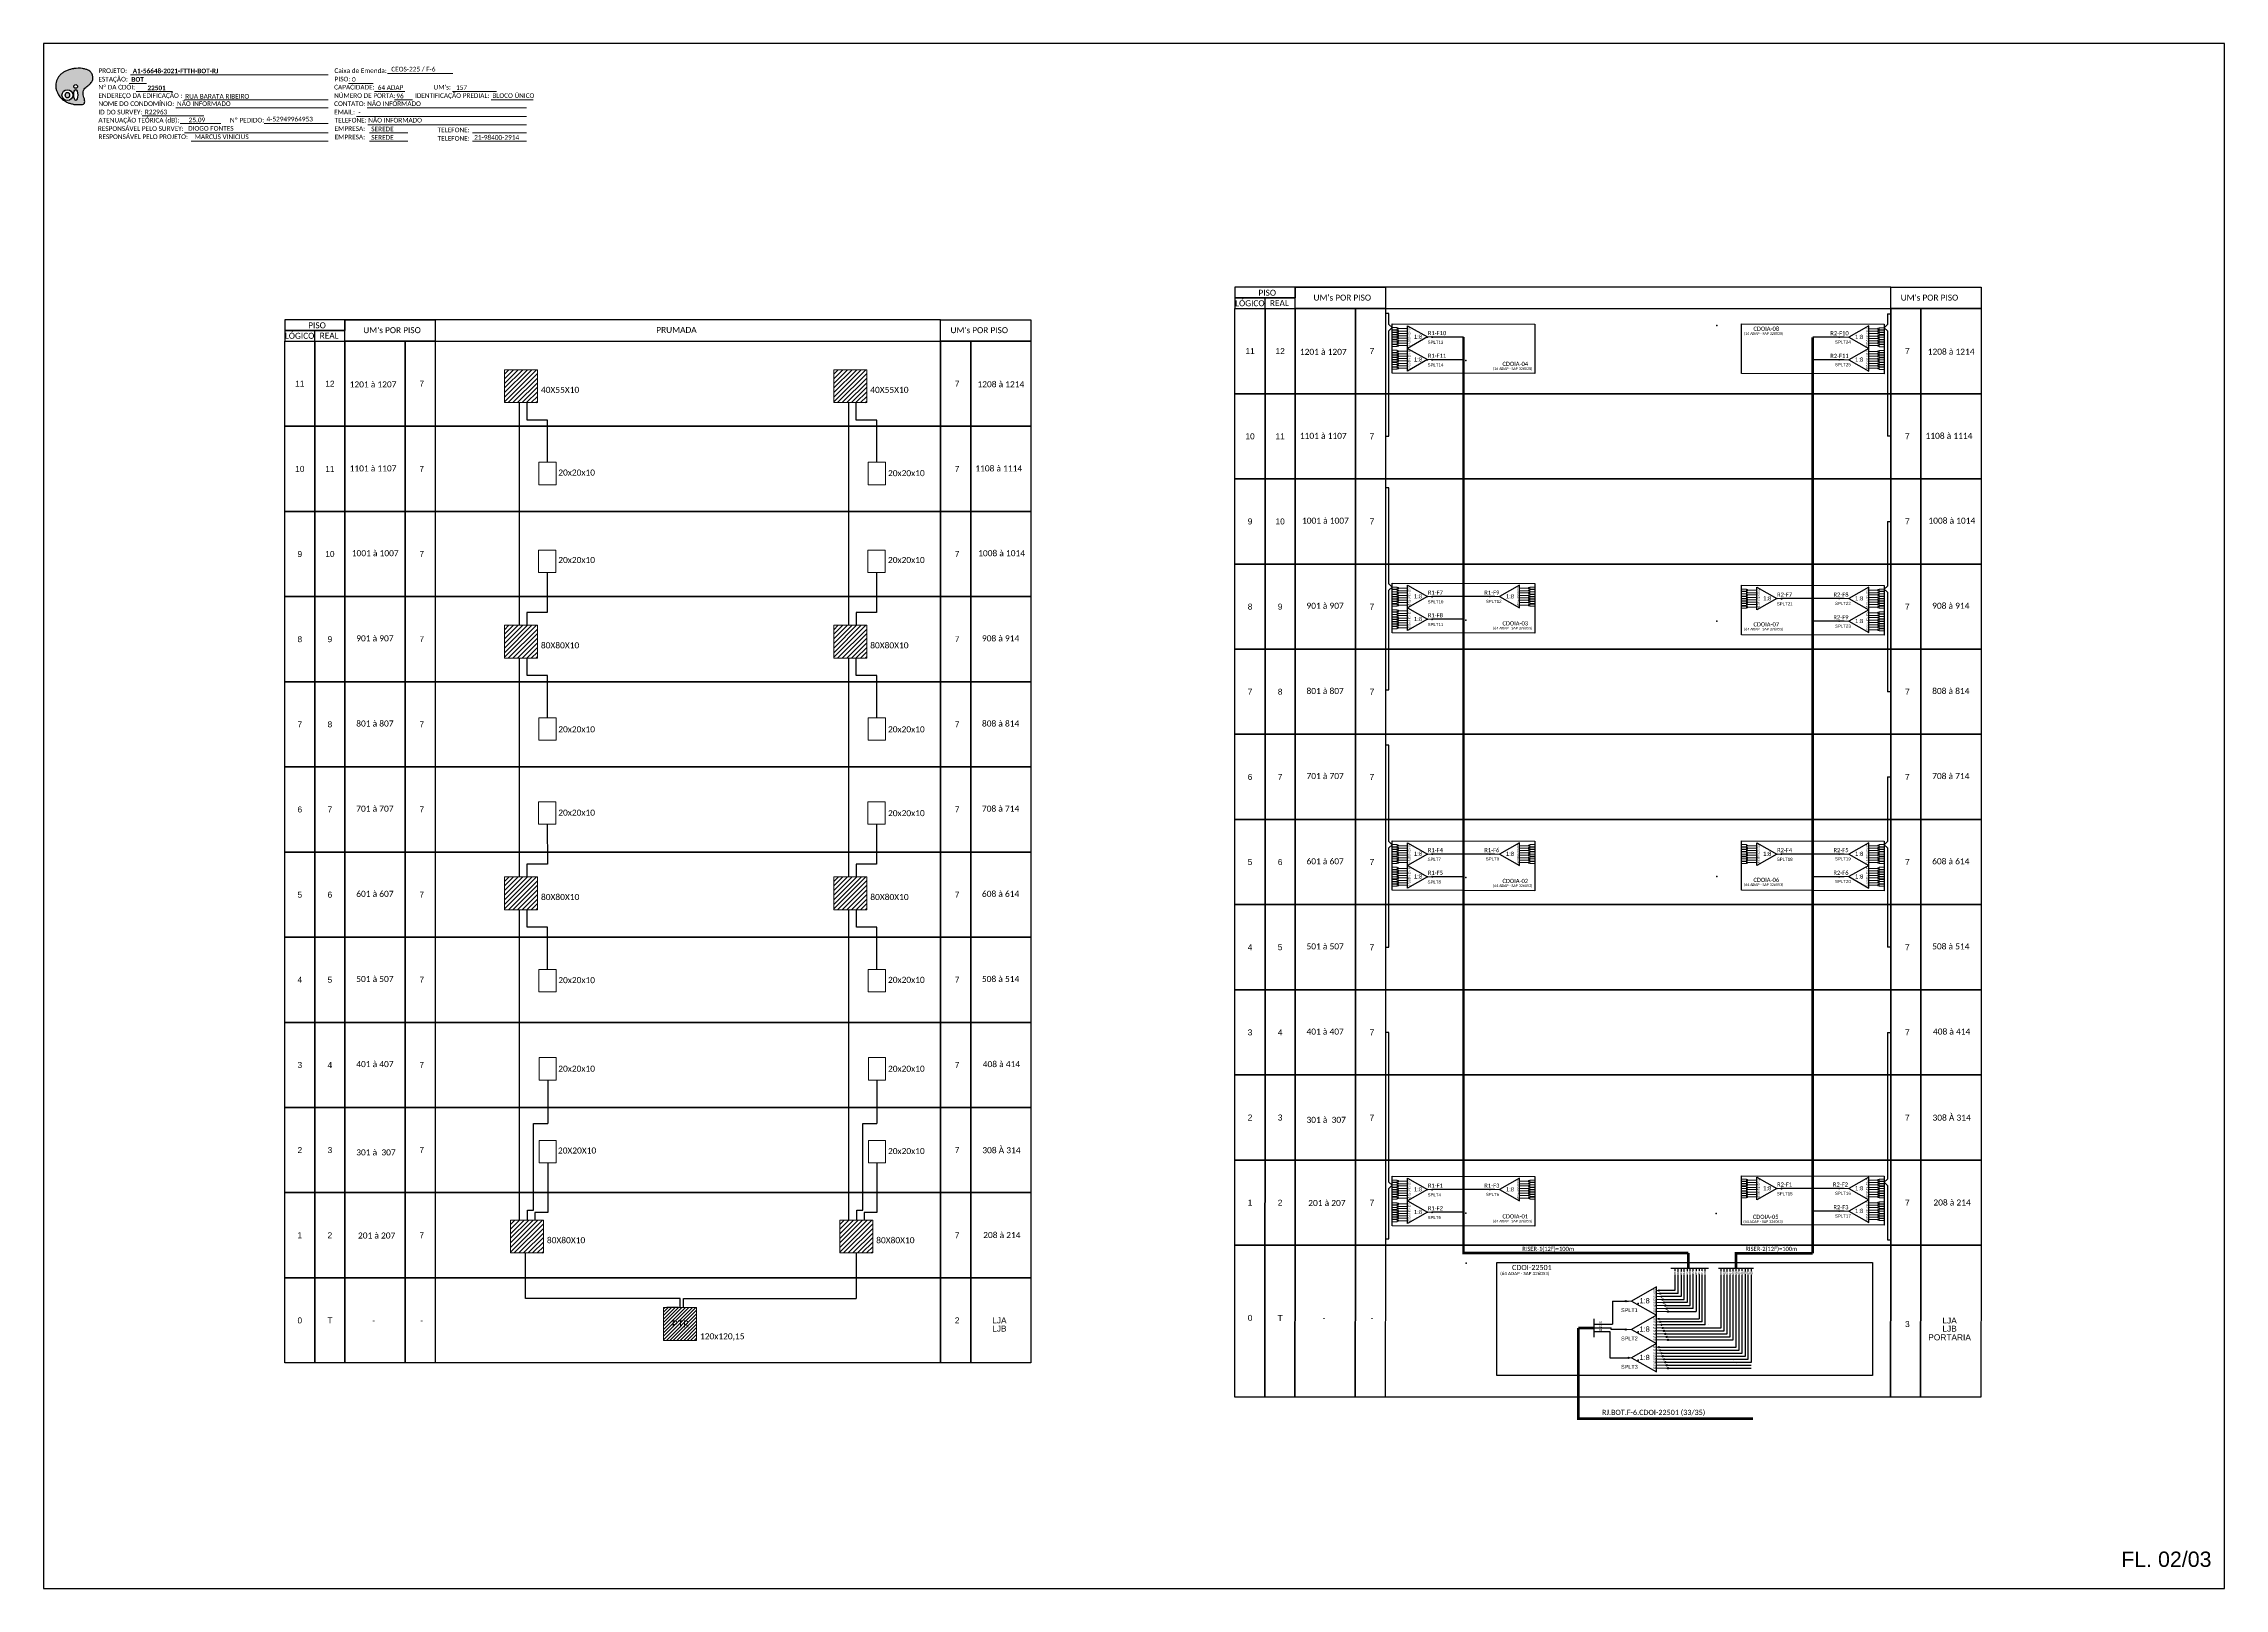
# Model space of a CAD drawing. Header units: millimetres. Extents: x 7977 to 746466, y 369 to 202040.
# Drawn here: x 744701 to 745539, y 201446 to 202040 of the extents above; entities that cross this region are included whole.
import ezdxf
from ezdxf.enums import TextEntityAlignment as Align

# ---------------------------------------------------------------- set-up
doc = ezdxf.new("R2010")
doc.units = ezdxf.units.MM
doc.linetypes.add('ARILSUPP', pattern=[2.98, 1.42, -0.71, 0.14, -0.71])
doc.layers.add('LC1', color=3, linetype='Continuous')
doc.layers.add('Meio Fio', color=7, linetype='Continuous')
doc.styles.add('ARIAL', font='arial.ttf')
doc.styles.get("Standard").update_dxf_attribs({"font": 'arial.ttf'})
doc.styles.add('WMF-Calibri0', font='calibri.ttf')
doc.styles.add('WMF-Calibri1', font='calibrib.ttf')
doc.linetypes.add('RESERVA', pattern='A,0.5,-0.15,["RESERVA",Standard,S=0.18,R=0,X=0,Y=-0.1],-1.3', length=1.95)

# ---------------------------------------------------------------- blocks, each defined once
blk = doc.blocks.new('A$C415C251F')
at = {"color": 3}
blk.add_point((0, 0), dxfattribs=at)
blk = doc.blocks.new('LEG_CDOIA8_C-SPLT_ESQ')
at = {"color": 3, "extrusion": (0, 0, -1), "xscale": -1, "zscale": -1}
blk.add_blockref('A$C415C251F', (0, 0), dxfattribs=at)
at = {"color": 1, "style": 'WMF-Calibri0', "flags": 4}
blk.add_attdef('MODELO', text='', height=1.5, dxfattribs=at).set_placement((22.54, -4.54), align=Align.CENTER)
blk.add_attdef('CDO', (21.44, -2.61), '', height=2, dxfattribs=at)
at = {"style": 'ARIAL', "flags": 4}
blk.add_attdef('SPLITAGEM', text='', height=1.5, dxfattribs=at).set_placement((18.61, -12.59), align=Align.CENTER)
blk = doc.blocks.new('SPLITTER_')
blk.add_point((0, 0))
at = {"style": 'ARIAL', "flags": 4}
blk.add_attdef('SPLT', (0, -3.26), '', height=1.5, dxfattribs=at)
blk = doc.blocks.new('SPLT_1-8_SC-APC_ESQ')
at = {"color": 3, "lineweight": 0}
for points in [[(2.4, -3), (0, -3)], [(2.4, -4), (0, -4)], [(2.4, -4.2), (0, -4.2)], [(2.4, -5.2), (0, -5.2)], [(2.4, -5.3), (0, -5.3)], [(2.4, -6.3), (0, -6.3)], [(2.4, -6.5), (0, -6.5)], [(2.4, -7.5), (0, -7.5)], [(2.4, -7.6), (0, -7.6)], [(2.4, -8.6), (0, -8.6)], [(2.4, -8.8), (0, -8.8)], [(2.4, -9.8), (0, -9.8)], [(2.4, -9.9), (0, -9.9)], [(2.4, -3), (2.4, -4)], [(2.4, -4.2), (2.4, -5.2)], [(2.4, -5.3), (2.4, -6.3)], [(2.4, -6.5), (2.4, -7.5)], [(2.4, -7.6), (2.4, -8.6)], [(2.4, -8.8), (2.4, -9.8)], [(2.4, -9.9), (2.4, -10.9)], [(3, -3.5), (7.4, -3.5)], [(7.4, -4.7), (3, -4.7)], [(7.4, -5.8), (3, -5.8)], [(7.4, -7), (3, -7)], [(7.4, -8.1), (3, -8.1)], [(7.4, -9.3), (3, -9.3)], [(7.4, -10.4), (3, -10.4)], [(2.4, -10.9), (0, -10.9)], [(2.4, -11.1), (0, -11.1)], [(2.4, -12.1), (0, -12.1)], [(2.4, -11.1), (2.4, -12.1)], [(7.4, -11.6), (3, -11.6)]]:
    blk.add_lwpolyline(points, dxfattribs=at)
for points in [[(3, -3.2), (2.4, -3.2), (2.4, -3.8), (3, -3.8)], [(3, -4.4), (2.4, -4.4), (2.4, -5), (3, -5)], [(3, -5.5), (2.4, -5.5), (2.4, -6.1), (3, -6.1)], [(3, -6.7), (2.4, -6.7), (2.4, -7.3), (3, -7.3)], [(3, -7.8), (2.4, -7.8), (2.4, -8.4), (3, -8.4)], [(3, -9), (2.4, -9), (2.4, -9.6), (3, -9.6)], [(3, -10.1), (2.4, -10.1), (2.4, -10.7), (3, -10.7)], [(3, -11.3), (2.4, -11.3), (2.4, -11.9), (3, -11.9)]]:
    blk.add_lwpolyline(points, close=True, dxfattribs=at)
at = {"color": 1}
blk.add_lwpolyline([(7.4, -2.1), (17, -7.5), (7.4, -13), (7.4, -2.1)], dxfattribs=at)
at = {"color": 1, "lineweight": 0}
blk.add_lwpolyline([(17, -7.5), (19.3, -7.5)], dxfattribs=at)
at = {"color": 1, "style": 'ARIAL'}
for s, height, p in [('S2', 0.75, (7.6, -5)), ('S3', 0.75, (7.6, -6.2)), ('S4', 0.75, (7.6, -7.4)), ('S5', 0.75, (7.5, -8.6)), ('S6', 0.75, (7.6, -9.7)), ('S7', 0.75, (7.6, -10.8)), ('S1', 0.75, (7.7, -3.8)), ('1:8', 2, (10.5, -8.4)), ('S8', 0.75, (7.6, -11.9))]:
    blk.add_text(s, height=height, dxfattribs=at).set_placement(p)
blk = doc.blocks.new('SPLT_1-8_SC-APC')
at = {"color": 1, "lineweight": 0}
blk.add_lwpolyline([(-17, -7.5), (-19.3, -7.5)], dxfattribs=at)
at = {"color": 1}
blk.add_lwpolyline([(-7.4, -2.1), (-17, -7.5), (-7.4, -13), (-7.4, -2.1)], dxfattribs=at)
at = {"color": 3, "lineweight": 0}
for points in [[(-3, -3.5), (-7.4, -3.5)], [(-7.4, -4.7), (-3, -4.7)], [(-7.4, -5.8), (-3, -5.8)], [(-7.4, -7), (-3, -7)], [(-7.4, -8.1), (-3, -8.1)], [(-7.4, -9.3), (-3, -9.3)], [(-7.4, -10.4), (-3, -10.4)], [(-2.4, -3), (-2.4, -4)], [(-2.4, -3), (0, -3)], [(-2.4, -4), (0, -4)], [(-2.4, -4.2), (-2.4, -5.2)], [(-2.4, -4.2), (0, -4.2)], [(-2.4, -5.2), (0, -5.2)], [(-2.4, -5.3), (-2.4, -6.3)], [(-2.4, -5.3), (0, -5.3)], [(-2.4, -6.3), (0, -6.3)], [(-2.4, -6.5), (-2.4, -7.5)], [(-2.4, -6.5), (0, -6.5)], [(-2.4, -7.5), (0, -7.5)], [(-2.4, -7.6), (-2.4, -8.6)], [(-2.4, -7.6), (0, -7.6)], [(-2.4, -8.6), (0, -8.6)], [(-2.4, -8.8), (-2.4, -9.8)], [(-2.4, -8.8), (0, -8.8)], [(-2.4, -9.8), (0, -9.8)], [(-2.4, -9.9), (-2.4, -10.9)], [(-2.4, -9.9), (0, -9.9)], [(-7.4, -11.6), (-3, -11.6)], [(-2.4, -10.9), (0, -10.9)], [(-2.4, -11.1), (-2.4, -12.1)], [(-2.4, -11.1), (0, -11.1)], [(-2.4, -12.1), (0, -12.1)]]:
    blk.add_lwpolyline(points, dxfattribs=at)
for points in [[(-3, -3.2), (-2.4, -3.2), (-2.4, -3.8), (-3, -3.8)], [(-3, -4.4), (-2.4, -4.4), (-2.4, -5), (-3, -5)], [(-3, -5.5), (-2.4, -5.5), (-2.4, -6.1), (-3, -6.1)], [(-3, -6.7), (-2.4, -6.7), (-2.4, -7.3), (-3, -7.3)], [(-3, -7.8), (-2.4, -7.8), (-2.4, -8.4), (-3, -8.4)], [(-3, -9), (-2.4, -9), (-2.4, -9.6), (-3, -9.6)], [(-3, -10.1), (-2.4, -10.1), (-2.4, -10.7), (-3, -10.7)], [(-3, -11.3), (-2.4, -11.3), (-2.4, -11.9), (-3, -11.9)]]:
    blk.add_lwpolyline(points, close=True, dxfattribs=at)
at = {"color": 1, "style": 'ARIAL'}
for s, height, p in [('1:8', 2, (-13.9, -8.4)), ('S1', 0.75, (-8.7, -3.8)), ('S2', 0.75, (-8.7, -5)), ('S3', 0.75, (-8.7, -6.2)), ('S4', 0.75, (-8.7, -7.4)), ('S5', 0.75, (-8.7, -8.6)), ('S6', 0.75, (-8.7, -9.7)), ('S7', 0.75, (-8.7, -10.8)), ('S8', 0.75, (-8.7, -11.9))]:
    blk.add_text(s, height=height, dxfattribs=at).set_placement(p)
blk = doc.blocks.new('OI')
h = blk.add_hatch(color=40)
edge = h.paths.add_edge_path()
edge.add_spline(control_points=[(4.35, -0.67), (3.92, -0.99), (3.26, -1.5), (2.81, -2.59), (2.9, -3.5), (3.06, -4.27), (3.31, -4.85), (3.37, -5.39), (3.4, -5.88), (3.2, -6.4), (2.54, -6.61), (1.65, -6.63), (0.55, -6.67), (-0.56, -6.42), (-1.61, -6.14), (-2.77, -5.61), (-3.92, -4.77), (-4.89, -3.7), (-5.34, -2.65), (-5.6, -1.94), (-5.85, -0.96), (-5.71, 0.47), (-5.1, 2.02), (-4.14, 3.02), (-3.3, 3.61), (-2.37, 4.16), (-1.36, 4.44), (-0.56, 4.7), (0.79, 4.85), (2.24, 4.97), (3.79, 4.57), (4.67, 4.21), (5.44, 3.65), (5.76, 2.99), (6.03, 2.21), (6.01, 1.46), (5.72, 0.64), (5.31, 0.08), (4.88, -0.38), (4.51, -0.55), (4.35, -0.67)], knot_values=[0, 0, 0, 0, 1.60434, 2.417191, 3.427595, 4.282808, 4.776746, 5.304182, 5.888771, 6.258406, 6.858137, 7.79129, 8.986195, 10.124242, 11.187857, 12.242908, 13.953784, 15.414161, 16.515391, 17.349188, 17.675853, 19.552021, 21.515531, 22.568638, 23.63245, 24.621084, 25.782718, 26.745347, 27.142653, 29.870543, 31.004649, 31.921532, 32.709589, 33.801391, 34.042471, 35.192333, 35.971461, 36.628871, 37.254359, 37.836911, 37.836911, 37.836911, 37.836911], degree=3, periodic=0)
h.paths.add_polyline_path([(1.13, -0.87, -1), (-0.04, -0.87, -1)], flags=16)
edge = h.paths.add_edge_path(flags=16)
edge.add_ellipse((0.56, -3.59), major_axis=(-0.02, 1.71), ratio=0.361305, start_angle=0, end_angle=360)
h.paths.add_polyline_path([(-0.36, -3.62, -1), (-3.8, -3.62, -1)], flags=16)
edge = h.paths.add_edge_path(flags=0)
edge.add_ellipse((-2.08, -3.62), major_axis=(0, 0.885), ratio=0.758294, start_angle=0, end_angle=360)
at = {"color": 40}
for centre, radius in [((-2.08, -3.62), 1.72), ((0.54, -0.87), 0.587)]:
    blk.add_circle(centre, radius, dxfattribs=at)
blk.add_ellipse((-2.08, -3.62), major_axis=(0, 0.885), ratio=0.758294, start_param=-3.141592653589792, end_param=3.141592653589792, dxfattribs=at)
blk.add_ellipse((0.56, -3.59), major_axis=(-0.02, 1.71), ratio=0.361305, dxfattribs=at)
at = {"color": 40, "start_tangent": (-0.800898, -0.598801), "end_tangent": (-0.800898, -0.598801)}
blk.add_spline([(4.35, -0.67), (3.2, -1.78), (2.9, -2.54), (2.92, -3.55), (3.12, -4.38), (3.28, -4.85), (3.37, -5.37), (3.35, -5.95), (3.2, -6.29), (2.66, -6.55), (1.73, -6.63), (0.54, -6.62), (-0.58, -6.41), (-1.6, -6.11), (-2.56, -5.67), (-3.95, -4.67), (-4.89, -3.56), (-5.37, -2.56), (-5.64, -1.78), (-5.72, -1.46), (-5.63, 0.42), (-4.84, 2.22), (-4.13, 2.99), (-3.27, 3.62), (-2.4, 4.09), (-1.3, 4.47), (-0.37, 4.72), (0.02, 4.77), (2.75, 4.8), (3.85, 4.53), (4.69, 4.16), (5.31, 3.68), (5.85, 2.73), (5.93, 2.5), (5.94, 1.35), (5.67, 0.62), (5.29, 0.08), (4.84, -0.36), (4.35, -0.67)], degree=3, dxfattribs=at)

msp = doc.modelspace()

# ---------------------------------------------------------------- hatches: boundary and pattern name
h = msp.add_hatch(color=3)
h.dxf.hatch_style = 1
edge = h.paths.add_edge_path()
edge.add_arc((745234.65, 201926.93), 0.205, 0, 360)
h = msp.add_hatch(color=3)
h.dxf.hatch_style = 1
edge = h.paths.add_edge_path()
edge.add_arc((745234.65, 201918.22), 0.205, 0, 360)
h = msp.add_hatch()
h.set_pattern_fill('ANSI31', color=1, scale=10, style=0)
h.set_pattern_definition([(45, (742636.6551, 201645.9925), (-0.8838835, 0.8838835), [])])
h.paths.add_polyline_path([(744877.92, 201901.72), (744890.56, 201901.72), (744890.56, 201914.37), (744877.92, 201914.37)])
h = msp.add_hatch()
h.set_pattern_fill('ANSI31', color=1, scale=10, style=0)
h.set_pattern_definition([(45, (742763.2801, 201645.9925), (-0.8838835, 0.8838835), [])])
h.paths.add_polyline_path([(745004.54, 201901.72), (745017.19, 201901.72), (745017.19, 201914.37), (745004.54, 201914.37)])
h = msp.add_hatch(color=3)
h.dxf.hatch_style = 1
edge = h.paths.add_edge_path()
edge.add_arc((745234.65, 201827.14), 0.205, 0, 360)
h = msp.add_hatch(color=3)
h.dxf.hatch_style = 1
edge = h.paths.add_edge_path()
edge.add_arc((745368.93, 201826.36), 0.205, 0, 360)
h = msp.add_hatch(color=3)
h.dxf.hatch_style = 1
edge = h.paths.add_edge_path()
edge.add_arc((745234.65, 201818.42), 0.205, 0, 360)
h = msp.add_hatch()
h.set_pattern_fill('ANSI31', color=1, scale=10, style=0)
h.set_pattern_definition([(45, (742636.6551, 201547.7356), (-0.8838835, 0.8838835), [])])
h.paths.add_polyline_path([(744877.92, 201803.47), (744890.56, 201803.47), (744890.56, 201816.11), (744877.92, 201816.11)])
h = msp.add_hatch()
h.set_pattern_fill('ANSI31', color=1, scale=10, style=0)
h.set_pattern_definition([(45, (742763.2801, 201547.7356), (-0.8838835, 0.8838835), [])])
h.paths.add_polyline_path([(745004.54, 201803.47), (745017.19, 201803.47), (745017.19, 201816.11), (745004.54, 201816.11)])
h = msp.add_hatch(color=3)
h.dxf.hatch_style = 1
edge = h.paths.add_edge_path()
edge.add_arc((745234.65, 201728.12), 0.205, 0, 360)
h = msp.add_hatch(color=3)
h.dxf.hatch_style = 1
edge = h.paths.add_edge_path()
edge.add_arc((745368.93, 201728.13), 0.205, 0, 360)
h = msp.add_hatch()
h.set_pattern_fill('ANSI31', color=1, scale=10, style=0)
h.set_pattern_definition([(45, (742636.6845, 201450.9719), (-0.8838835, 0.8838835), [])])
h.paths.add_polyline_path([(744877.95, 201706.7), (744890.59, 201706.7), (744890.59, 201719.35), (744877.95, 201719.35)])
h = msp.add_hatch()
h.set_pattern_fill('ANSI31', color=1, scale=10, style=0)
h.set_pattern_definition([(45, (742763.3094, 201450.9719), (-0.8838835, 0.8838835), [])])
h.paths.add_polyline_path([(745004.57, 201706.7), (745017.22, 201706.7), (745017.22, 201719.35), (745004.57, 201719.35)])
h = msp.add_hatch(color=3)
h.dxf.hatch_style = 1
edge = h.paths.add_edge_path()
edge.add_arc((745234.65, 201719.4), 0.205, 0, 360)
h = msp.add_hatch(color=3)
h.dxf.hatch_style = 1
edge = h.paths.add_edge_path()
edge.add_arc((745234.65, 201599.12), 0.205, 0, 360)
h = msp.add_hatch(color=3)
h.dxf.hatch_style = 1
edge = h.paths.add_edge_path()
edge.add_arc((745368.93, 201599.53), 0.205, 0, 360)
h = msp.add_hatch()
h.set_pattern_fill('ANSI31', color=1, scale=10, style=0)
h.set_pattern_definition([(45, (742638.9542, 201319.0099), (-0.8838835, 0.8838835), [])])
h.paths.add_polyline_path([(744880.22, 201574.74), (744892.86, 201574.74), (744892.86, 201587.38), (744880.22, 201587.38)])
h = msp.add_hatch()
h.set_pattern_fill('ANSI31', color=1, scale=10, style=0)
h.set_pattern_definition([(45, (742765.5791, 201319.0099), (-0.8838835, 0.8838835), [])])
h.paths.add_polyline_path([(745006.84, 201574.74), (745019.49, 201574.74), (745019.49, 201587.38), (745006.84, 201587.38)])
h = msp.add_hatch(color=3)
h.dxf.hatch_style = 1
edge = h.paths.add_edge_path()
edge.add_arc((745234.65, 201590.4), 0.205, 0, 360)
h = msp.add_hatch(color=3)
h.dxf.hatch_style = 1
edge = h.paths.add_edge_path()
edge.add_arc((745321.79, 201560.27), 0.242, 0, 360)
h = msp.add_hatch(color=3)
h.dxf.hatch_style = 1
edge = h.paths.add_edge_path()
edge.add_arc((745322.29, 201559.12), 0.242, 0, 360)
h = msp.add_hatch(color=3)
h.dxf.hatch_style = 1
edge = h.paths.add_edge_path()
edge.add_arc((745322.79, 201557.96), 0.242, 0, 360)
h = msp.add_hatch()
h.set_pattern_fill('ANSI31', color=1, scale=7.526522, style=0)
h.set_pattern_definition([(45, (744716.2356, 201226.7215), (-0.6652568, 0.6652568), [])])
h.paths.add_polyline_path([(744951.73, 201553.77), (744939.08, 201553.77), (744939.08, 201541.12), (744951.73, 201541.12)])
h.paths.add_polyline_path([(744941.65, 201545.4), (744949.61, 201545.4), (744949.61, 201549.46), (744941.65, 201549.46)], flags=24)
h = msp.add_hatch(color=3)
h.dxf.hatch_style = 1
edge = h.paths.add_edge_path()
edge.add_arc((745309.03, 201556.23), 0.242, 0, 360)
h = msp.add_hatch(color=3)
h.dxf.hatch_style = 1
edge = h.paths.add_edge_path()
edge.add_arc((745321.79, 201549.37), 0.242, 0, 360)
h = msp.add_hatch(color=3)
h.dxf.hatch_style = 1
edge = h.paths.add_edge_path()
edge.add_arc((745323.29, 201556.81), 0.242, 0, 360)
h = msp.add_hatch(color=3)
h.dxf.hatch_style = 1
edge = h.paths.add_edge_path()
edge.add_arc((745323.79, 201555.66), 0.242, 0, 360)
h = msp.add_hatch(color=3)
h.dxf.hatch_style = 1
edge = h.paths.add_edge_path()
edge.add_arc((745324.29, 201554.51), 0.242, 0, 360)
h = msp.add_hatch(color=3)
h.dxf.hatch_style = 1
edge = h.paths.add_edge_path()
edge.add_arc((745324.79, 201553.35), 0.242, 0, 360)
h = msp.add_hatch(color=3)
h.dxf.hatch_style = 1
edge = h.paths.add_edge_path()
edge.add_arc((745325.29, 201552.2), 0.242, 0, 360)
h = msp.add_hatch(color=3)
h.dxf.hatch_style = 1
edge = h.paths.add_edge_path()
edge.add_arc((745309.03, 201545.34), 0.242, 0, 360)
h = msp.add_hatch(color=3)
h.dxf.hatch_style = 1
edge = h.paths.add_edge_path()
edge.add_arc((745322.29, 201548.22), 0.242, 0, 360)
h = msp.add_hatch(color=3)
h.dxf.hatch_style = 1
edge = h.paths.add_edge_path()
edge.add_arc((745322.79, 201547.07), 0.242, 0, 360)
h = msp.add_hatch(color=3)
h.dxf.hatch_style = 1
edge = h.paths.add_edge_path()
edge.add_arc((745323.29, 201545.91), 0.242, 0, 360)
h = msp.add_hatch(color=3)
h.dxf.hatch_style = 1
edge = h.paths.add_edge_path()
edge.add_arc((745323.79, 201544.76), 0.242, 0, 360)
h = msp.add_hatch(color=3)
h.dxf.hatch_style = 1
edge = h.paths.add_edge_path()
edge.add_arc((745324.29, 201543.61), 0.242, 0, 360)
h = msp.add_hatch(color=3)
h.dxf.hatch_style = 1
edge = h.paths.add_edge_path()
edge.add_arc((745324.79, 201542.46), 0.242, 0, 360)
h = msp.add_hatch(color=3)
h.dxf.hatch_style = 1
edge = h.paths.add_edge_path()
edge.add_arc((745325.29, 201541.3), 0.242, 0, 360)
h = msp.add_hatch(color=3)
h.dxf.hatch_style = 1
edge = h.paths.add_edge_path()
edge.add_arc((745310.14, 201534.44), 0.242, 0, 360)
h = msp.add_hatch(color=3)
h.dxf.hatch_style = 1
edge = h.paths.add_edge_path()
edge.add_arc((745321.79, 201538.48), 0.242, 0, 360)
h = msp.add_hatch(color=3)
h.dxf.hatch_style = 1
edge = h.paths.add_edge_path()
edge.add_arc((745322.29, 201537.32), 0.242, 0, 360)
h = msp.add_hatch(color=3)
h.dxf.hatch_style = 1
edge = h.paths.add_edge_path()
edge.add_arc((745322.79, 201536.17), 0.242, 0, 360)
h = msp.add_hatch(color=3)
h.dxf.hatch_style = 1
edge = h.paths.add_edge_path()
edge.add_arc((745323.29, 201535.02), 0.242, 0, 360)
h = msp.add_hatch(color=3)
h.dxf.hatch_style = 1
edge = h.paths.add_edge_path()
edge.add_arc((745323.79, 201533.86), 0.242, 0, 360)
h = msp.add_hatch(color=3)
h.dxf.hatch_style = 1
edge = h.paths.add_edge_path()
edge.add_arc((745324.29, 201532.71), 0.242, 0, 360)
h = msp.add_hatch(color=3)
h.dxf.hatch_style = 1
edge = h.paths.add_edge_path()
edge.add_arc((745324.79, 201531.56), 0.242, 0, 360)
h = msp.add_hatch(color=3)
h.dxf.hatch_style = 1
edge = h.paths.add_edge_path()
edge.add_arc((745325.29, 201530.41), 0.242, 0, 360)

# ---------------------------------------------------------------- linework, layer by layer
at = {"color": 5}
for p, q in [((745246.67, 201926.93), (745234.65, 201926.93)), ((745246.67, 201918.22), (745234.65, 201918.22)), ((745246.67, 201827.14), (745234.65, 201827.14)), ((745258.7, 201827.14), (745246.67, 201827.14)), ((745246.67, 201818.42), (745234.65, 201818.42)), ((745246.67, 201728.12), (745234.65, 201728.12)), ((745258.7, 201728.12), (745246.67, 201728.12)), ((745246.67, 201719.4), (745234.65, 201719.4)), ((745246.67, 201599.12), (745234.65, 201599.12)), ((745258.7, 201599.12), (745246.67, 201599.12)), ((745246.67, 201590.4), (745234.65, 201590.4))]:
    msp.add_line(p, q, dxfattribs=at)
at = {"color": 6}
for p, q in [((745392.98, 201926.88), (745380.96, 201926.88)), ((745392.98, 201918.16), (745380.96, 201918.16)), ((745380.96, 201826.36), (745368.93, 201826.36)), ((745392.98, 201826.36), (745380.96, 201826.36)), ((745392.98, 201817.64), (745380.96, 201817.64)), ((745380.96, 201728.13), (745368.93, 201728.13)), ((745392.98, 201728.13), (745380.96, 201728.13)), ((745392.98, 201719.41), (745380.96, 201719.41)), ((745380.96, 201599.53), (745368.93, 201599.53)), ((745392.98, 201599.53), (745380.96, 201599.53)), ((745392.98, 201590.81), (745380.96, 201590.81))]:
    msp.add_line(p, q, dxfattribs=at)
msp.add_line((744944.83, 201553.77), (744940.29, 201553.77))
for points in [[(744700.68, 201445.77), (745539.25, 201445.77), (745539.25, 202039.77), (744700.68, 202039.77), (744700.68, 201445.77)], [(745181.94, 201937.89), (745410.97, 201937.89), (745410.97, 201946.12), (745181.94, 201946.12), (745181.94, 201946.12), (745181.94, 201942.01)], [(745410.95, 201937.89), (745410.95, 201946.12)], [(745170.37, 201937.89), (745170.37, 201942.01)], [(744804.99, 201925.38), (744804.99, 201929.49)], [(744816.56, 201925.38), (745045.58, 201925.38), (745045.58, 201933.6), (744816.56, 201933.6), (744816.56, 201933.6), (744816.56, 201929.49)], [(745045.57, 201925.38), (745045.57, 201933.6)]]:
    msp.add_lwpolyline(points)
at = {"color": 7, "lineweight": 0}
for points in [[(744734.15, 202027.73), (744810.13, 202027.73)], [(744832.97, 202028.22), (744858.1, 202028.22)], [(744733.64, 202024.45), (744740.19, 202024.45)], [(744736.3, 202021.38), (744750.24, 202021.38)], [(744817.92, 202024.5), (744827.41, 202024.5)], [(744827.97, 202021.38), (744839.59, 202021.38)], [(744857.91, 202021.38), (744874.77, 202021.38)], [(744738.62, 202011.97), (744762.25, 202011.97)], [(744751.46, 202015.03), (744810.13, 202015.03)], [(744754.87, 202018.15), (744810.13, 202018.15)], [(744821.05, 202011.8), (744886.32, 202011.8)], [(744825.09, 202015.03), (744886.32, 202015.03)], [(744835.56, 202018.15), (744842.5, 202018.15)], [(744872.73, 202018.15), (744888.9, 202018.15)], [(744753.16, 202009), (744768.83, 202009)], [(744754.87, 202005.45), (744810.13, 202005.45)], [(744757.36, 202002.21), (744810.13, 202002.21)], [(744785.49, 202009.01), (744809.98, 202009.01)], [(744785.99, 202009.01), (744810.14, 202009.01)], [(744825.33, 202008.56), (744886.32, 202008.56)], [(744825.94, 202005.45), (744840.74, 202005.45)], [(744825.94, 202002.21), (744840.74, 202002.21)], [(744865.55, 202005.45), (744886.32, 202005.45)], [(744865.55, 202002.21), (744886.32, 202002.21)], [(745321.79, 201560.27), (745320.92, 201560.27)], [(745320.92, 201559.12), (745322.29, 201559.12)], [(745320.92, 201557.96), (745322.79, 201557.96)], [(745320.92, 201556.81), (745323.29, 201556.81)], [(745320.92, 201555.66), (745323.79, 201555.66)], [(745320.92, 201554.51), (745324.29, 201554.51)], [(745320.92, 201553.35), (745324.79, 201553.35)], [(745320.92, 201552.2), (745325.29, 201552.2)], [(745321.79, 201549.37), (745320.92, 201549.37)], [(745320.92, 201548.22), (745322.29, 201548.22)], [(745320.92, 201547.07), (745322.79, 201547.07)], [(745320.92, 201545.91), (745323.29, 201545.91)], [(745320.92, 201544.76), (745323.79, 201544.76)], [(745320.92, 201543.61), (745324.29, 201543.61)], [(745320.92, 201542.46), (745324.79, 201542.46)], [(745320.92, 201541.3), (745325.29, 201541.3)], [(745321.79, 201538.48), (745320.92, 201538.48)], [(745320.92, 201537.32), (745322.29, 201537.32)], [(745320.92, 201536.17), (745322.79, 201536.17)], [(745320.92, 201535.02), (745323.29, 201535.02)], [(745320.92, 201533.86), (745323.79, 201533.86)], [(745320.92, 201532.71), (745324.29, 201532.71)], [(745320.92, 201531.56), (745324.79, 201531.56)], [(745320.92, 201530.41), (745325.29, 201530.41)]]:
    msp.add_lwpolyline(points, dxfattribs=at)
at = {"color": 0}
for points in [[(745158.8, 201942.01), (745181.94, 201942.01), (745181.94, 201946.12), (745158.8, 201946.12)], [(745158.8, 201937.89), (745181.94, 201937.89), (745181.94, 201942.01), (745158.8, 201942.01)], [(744793.42, 201929.49), (744816.56, 201929.49), (744816.56, 201933.6), (744793.42, 201933.6)], [(744793.42, 201925.38), (744816.56, 201925.38), (744816.56, 201929.49), (744793.42, 201929.49)]]:
    msp.add_lwpolyline(points, close=True, dxfattribs=at)
for points in [[(745410.97, 201946.12), (745445.69, 201946.12), (745445.69, 201937.89), (745410.97, 201937.89)], [(745158.8, 201937.89), (745170.37, 201937.89), (745170.37, 201905.15), (745158.8, 201905.15)], [(745170.37, 201937.89), (745181.94, 201937.89), (745181.94, 201905.15), (745170.37, 201905.15)], [(745181.94, 201937.89), (745410.97, 201937.89), (745410.97, 201905.15), (745181.94, 201905.15)], [(745181.94, 201937.89), (745205.09, 201937.89), (745205.09, 201905.15), (745181.94, 201905.15)], [(745205.09, 201937.89), (745216.66, 201937.89), (745216.66, 201905.15), (745205.09, 201905.15)], [(745410.97, 201937.89), (745422.54, 201937.89), (745422.54, 201905.15), (745410.97, 201905.15)], [(745422.54, 201937.89), (745445.69, 201937.89), (745445.69, 201905.15), (745422.54, 201905.15)], [(745045.58, 201933.6), (745080.3, 201933.6), (745080.3, 201925.38), (745045.58, 201925.38)], [(744793.42, 201925.38), (744804.99, 201925.38), (744804.99, 201892.63), (744793.42, 201892.63)], [(744804.99, 201925.38), (744816.56, 201925.38), (744816.56, 201892.63), (744804.99, 201892.63)], [(744816.56, 201925.38), (745045.58, 201925.38), (745045.58, 201892.63), (744816.56, 201892.63)], [(744816.56, 201925.38), (744839.71, 201925.38), (744839.71, 201892.63), (744816.56, 201892.63)], [(744839.71, 201925.38), (744851.28, 201925.38), (744851.28, 201892.63), (744839.71, 201892.63)], [(745045.58, 201925.38), (745057.16, 201925.38), (745057.16, 201892.63), (745045.58, 201892.63)], [(745057.16, 201925.38), (745080.3, 201925.38), (745080.3, 201892.63), (745057.16, 201892.63)], [(745158.8, 201905.15), (745170.37, 201905.15), (745170.37, 201872.41), (745158.8, 201872.41)], [(745170.37, 201905.15), (745181.94, 201905.15), (745181.94, 201872.41), (745170.37, 201872.41)], [(745181.94, 201905.15), (745410.97, 201905.15), (745410.97, 201872.41), (745181.94, 201872.41)], [(745181.94, 201905.15), (745205.09, 201905.15), (745205.09, 201872.41), (745181.94, 201872.41)], [(745205.09, 201905.15), (745216.66, 201905.15), (745216.66, 201872.41), (745205.09, 201872.41)], [(745410.97, 201905.15), (745422.54, 201905.15), (745422.54, 201872.41), (745410.97, 201872.41)], [(745422.54, 201905.15), (745445.69, 201905.15), (745445.69, 201872.41), (745422.54, 201872.41)], [(744793.42, 201892.63), (744804.99, 201892.63), (744804.99, 201859.89), (744793.42, 201859.89)], [(744804.99, 201892.63), (744816.56, 201892.63), (744816.56, 201859.89), (744804.99, 201859.89)], [(744816.56, 201892.63), (745045.58, 201892.63), (745045.58, 201859.89), (744816.56, 201859.89)], [(744816.56, 201892.63), (744839.71, 201892.63), (744839.71, 201859.89), (744816.56, 201859.89)], [(744839.71, 201892.63), (744851.28, 201892.63), (744851.28, 201859.89), (744839.71, 201859.89)], [(745045.58, 201892.63), (745057.16, 201892.63), (745057.16, 201859.89), (745045.58, 201859.89)], [(745057.16, 201892.63), (745080.3, 201892.63), (745080.3, 201859.89), (745057.16, 201859.89)], [(745158.8, 201872.41), (745170.37, 201872.41), (745170.37, 201839.66), (745158.8, 201839.66)], [(745170.37, 201872.41), (745181.94, 201872.41), (745181.94, 201839.66), (745170.37, 201839.66)], [(745181.94, 201872.41), (745410.97, 201872.41), (745410.97, 201839.66), (745181.94, 201839.66)], [(745181.94, 201872.41), (745205.09, 201872.41), (745205.09, 201839.66), (745181.94, 201839.66)], [(745205.09, 201872.41), (745216.66, 201872.41), (745216.66, 201839.66), (745205.09, 201839.66)], [(745410.97, 201872.41), (745422.54, 201872.41), (745422.54, 201839.66), (745410.97, 201839.66)], [(745422.54, 201872.41), (745445.69, 201872.41), (745445.69, 201839.66), (745422.54, 201839.66)], [(744793.42, 201859.89), (744804.99, 201859.89), (744804.99, 201827.14), (744793.42, 201827.14)], [(744804.99, 201859.89), (744816.56, 201859.89), (744816.56, 201827.14), (744804.99, 201827.14)], [(744816.56, 201859.89), (745045.58, 201859.89), (745045.58, 201827.14), (744816.56, 201827.14)], [(744816.56, 201859.89), (744839.71, 201859.89), (744839.71, 201827.14), (744816.56, 201827.14)], [(744839.71, 201859.89), (744851.28, 201859.89), (744851.28, 201827.14), (744839.71, 201827.14)], [(745045.58, 201859.89), (745057.16, 201859.89), (745057.16, 201827.14), (745045.58, 201827.14)], [(745057.16, 201859.89), (745080.3, 201859.89), (745080.3, 201827.14), (745057.16, 201827.14)], [(745158.8, 201839.66), (745170.37, 201839.66), (745170.37, 201806.92), (745158.8, 201806.92)], [(745170.37, 201839.66), (745181.94, 201839.66), (745181.94, 201806.92), (745170.37, 201806.92)], [(745181.94, 201839.66), (745410.97, 201839.66), (745410.97, 201806.92), (745181.94, 201806.92)], [(745181.94, 201839.66), (745205.09, 201839.66), (745205.09, 201806.92), (745181.94, 201806.92)], [(745205.09, 201839.66), (745216.66, 201839.66), (745216.66, 201806.92), (745205.09, 201806.92)], [(745410.97, 201839.66), (745422.54, 201839.66), (745422.54, 201806.92), (745410.97, 201806.92)], [(745422.54, 201839.66), (745445.69, 201839.66), (745445.69, 201806.92), (745422.54, 201806.92)], [(744793.42, 201827.14), (744804.99, 201827.14), (744804.99, 201794.4), (744793.42, 201794.4)], [(744804.99, 201827.14), (744816.56, 201827.14), (744816.56, 201794.4), (744804.99, 201794.4)], [(744816.56, 201827.14), (745045.58, 201827.14), (745045.58, 201794.4), (744816.56, 201794.4)], [(744816.56, 201827.14), (744839.71, 201827.14), (744839.71, 201794.4), (744816.56, 201794.4)], [(744839.71, 201827.14), (744851.28, 201827.14), (744851.28, 201794.4), (744839.71, 201794.4)], [(745045.58, 201827.14), (745057.16, 201827.14), (745057.16, 201794.4), (745045.58, 201794.4)], [(745057.16, 201827.14), (745080.3, 201827.14), (745080.3, 201794.4), (745057.16, 201794.4)], [(745158.8, 201806.92), (745170.37, 201806.92), (745170.37, 201774.18), (745158.8, 201774.18)], [(745170.37, 201806.92), (745181.94, 201806.92), (745181.94, 201774.18), (745170.37, 201774.18)], [(745181.94, 201806.92), (745410.97, 201806.92), (745410.97, 201774.18), (745181.94, 201774.18)], [(745181.94, 201806.92), (745205.09, 201806.92), (745205.09, 201774.18), (745181.94, 201774.18)], [(745205.09, 201806.92), (745216.66, 201806.92), (745216.66, 201774.18), (745205.09, 201774.18)], [(745410.97, 201806.92), (745422.54, 201806.92), (745422.54, 201774.18), (745410.97, 201774.18)], [(745422.54, 201806.92), (745445.69, 201806.92), (745445.69, 201774.18), (745422.54, 201774.18)], [(744793.42, 201794.4), (744804.99, 201794.4), (744804.99, 201761.66), (744793.42, 201761.66)], [(744804.99, 201794.4), (744816.56, 201794.4), (744816.56, 201761.66), (744804.99, 201761.66)], [(744816.56, 201794.4), (745045.58, 201794.4), (745045.58, 201761.66), (744816.56, 201761.66)], [(744816.56, 201794.4), (744839.71, 201794.4), (744839.71, 201761.66), (744816.56, 201761.66)], [(744839.71, 201794.4), (744851.28, 201794.4), (744851.28, 201761.66), (744839.71, 201761.66)], [(745045.58, 201794.4), (745057.16, 201794.4), (745057.16, 201761.66), (745045.58, 201761.66)], [(745057.16, 201794.4), (745080.3, 201794.4), (745080.3, 201761.66), (745057.16, 201761.66)], [(745158.8, 201774.18), (745170.37, 201774.18), (745170.37, 201741.43), (745158.8, 201741.43)], [(745170.37, 201774.18), (745181.94, 201774.18), (745181.94, 201741.43), (745170.37, 201741.43)], [(745181.94, 201774.18), (745410.97, 201774.18), (745410.97, 201741.43), (745181.94, 201741.43)], [(745181.94, 201774.18), (745205.09, 201774.18), (745205.09, 201741.43), (745181.94, 201741.43)], [(745205.09, 201774.18), (745216.66, 201774.18), (745216.66, 201741.43), (745205.09, 201741.43)], [(745410.97, 201774.18), (745422.54, 201774.18), (745422.54, 201741.43), (745410.97, 201741.43)], [(745422.54, 201774.18), (745445.69, 201774.18), (745445.69, 201741.43), (745422.54, 201741.43)], [(744793.42, 201761.66), (744804.99, 201761.66), (744804.99, 201728.91), (744793.42, 201728.91)], [(744804.99, 201761.66), (744816.56, 201761.66), (744816.56, 201728.91), (744804.99, 201728.91)], [(744816.56, 201761.66), (745045.58, 201761.66), (745045.58, 201728.91), (744816.56, 201728.91)], [(744816.56, 201761.66), (744839.71, 201761.66), (744839.71, 201728.91), (744816.56, 201728.91)], [(744839.71, 201761.66), (744851.28, 201761.66), (744851.28, 201728.91), (744839.71, 201728.91)], [(745045.58, 201761.66), (745057.16, 201761.66), (745057.16, 201728.91), (745045.58, 201728.91)], [(745057.16, 201761.66), (745080.3, 201761.66), (745080.3, 201728.91), (745057.16, 201728.91)], [(745158.8, 201741.43), (745170.37, 201741.43), (745170.37, 201708.69), (745158.8, 201708.69)], [(745170.37, 201741.43), (745181.94, 201741.43), (745181.94, 201708.69), (745170.37, 201708.69)], [(745181.94, 201741.43), (745410.97, 201741.43), (745410.97, 201708.69), (745181.94, 201708.69)], [(745181.94, 201741.43), (745205.09, 201741.43), (745205.09, 201708.69), (745181.94, 201708.69)], [(745205.09, 201741.43), (745216.66, 201741.43), (745216.66, 201708.69), (745205.09, 201708.69)], [(745410.97, 201741.43), (745422.54, 201741.43), (745422.54, 201708.69), (745410.97, 201708.69)], [(745422.54, 201741.43), (745445.69, 201741.43), (745445.69, 201708.69), (745422.54, 201708.69)], [(744793.42, 201728.91), (744804.99, 201728.91), (744804.99, 201696.17), (744793.42, 201696.17)], [(744804.99, 201728.91), (744816.56, 201728.91), (744816.56, 201696.17), (744804.99, 201696.17)], [(744816.56, 201728.91), (745045.58, 201728.91), (745045.58, 201696.17), (744816.56, 201696.17)], [(744816.56, 201728.91), (744839.71, 201728.91), (744839.71, 201696.17), (744816.56, 201696.17)], [(744839.71, 201728.91), (744851.28, 201728.91), (744851.28, 201696.17), (744839.71, 201696.17)], [(745045.58, 201728.91), (745057.16, 201728.91), (745057.16, 201696.17), (745045.58, 201696.17)], [(745057.16, 201728.91), (745080.3, 201728.91), (745080.3, 201696.17), (745057.16, 201696.17)], [(745158.8, 201708.69), (745170.37, 201708.69), (745170.37, 201675.94), (745158.8, 201675.94)], [(745170.37, 201708.69), (745181.94, 201708.69), (745181.94, 201675.94), (745170.37, 201675.94)], [(745181.94, 201708.69), (745410.97, 201708.69), (745410.97, 201675.94), (745181.94, 201675.94)], [(745181.94, 201708.69), (745205.09, 201708.69), (745205.09, 201675.94), (745181.94, 201675.94)], [(745205.09, 201708.69), (745216.66, 201708.69), (745216.66, 201675.94), (745205.09, 201675.94)], [(745410.97, 201708.69), (745422.54, 201708.69), (745422.54, 201675.94), (745410.97, 201675.94)], [(745422.54, 201708.69), (745445.69, 201708.69), (745445.69, 201675.94), (745422.54, 201675.94)], [(744793.42, 201696.17), (744804.99, 201696.17), (744804.99, 201663.43), (744793.42, 201663.43)], [(744804.99, 201696.17), (744816.56, 201696.17), (744816.56, 201663.43), (744804.99, 201663.43)], [(744816.56, 201696.17), (745045.58, 201696.17), (745045.58, 201663.43), (744816.56, 201663.43)], [(744816.56, 201696.17), (744839.71, 201696.17), (744839.71, 201663.43), (744816.56, 201663.43)], [(744839.71, 201696.17), (744851.28, 201696.17), (744851.28, 201663.43), (744839.71, 201663.43)], [(745045.58, 201696.17), (745057.16, 201696.17), (745057.16, 201663.43), (745045.58, 201663.43)], [(745057.16, 201696.17), (745080.3, 201696.17), (745080.3, 201663.43), (745057.16, 201663.43)], [(745158.8, 201675.94), (745170.37, 201675.94), (745170.37, 201643.2), (745158.8, 201643.2)], [(745170.37, 201675.94), (745181.94, 201675.94), (745181.94, 201643.2), (745170.37, 201643.2)], [(745181.94, 201675.94), (745410.97, 201675.94), (745410.97, 201643.2), (745181.94, 201643.2)], [(745181.94, 201675.94), (745205.09, 201675.94), (745205.09, 201643.2), (745181.94, 201643.2)], [(745205.09, 201675.94), (745216.66, 201675.94), (745216.66, 201643.2), (745205.09, 201643.2)], [(745410.97, 201675.94), (745422.54, 201675.94), (745422.54, 201643.2), (745410.97, 201643.2)], [(745422.54, 201675.94), (745445.69, 201675.94), (745445.69, 201643.2), (745422.54, 201643.2)], [(744793.42, 201663.43), (744804.99, 201663.43), (744804.99, 201630.68), (744793.42, 201630.68)], [(744804.99, 201663.43), (744816.56, 201663.43), (744816.56, 201630.68), (744804.99, 201630.68)], [(744816.56, 201663.43), (745045.58, 201663.43), (745045.58, 201630.68), (744816.56, 201630.68)], [(744816.56, 201663.43), (744839.71, 201663.43), (744839.71, 201630.68), (744816.56, 201630.68)], [(744839.71, 201663.43), (744851.28, 201663.43), (744851.28, 201630.68), (744839.71, 201630.68)], [(745045.58, 201663.43), (745057.16, 201663.43), (745057.16, 201630.68), (745045.58, 201630.68)], [(745057.16, 201663.43), (745080.3, 201663.43), (745080.3, 201630.68), (745057.16, 201630.68)], [(745158.8, 201643.2), (745170.37, 201643.2), (745170.37, 201610.46), (745158.8, 201610.46)], [(745170.37, 201643.2), (745181.94, 201643.2), (745181.94, 201610.46), (745170.37, 201610.46)], [(745181.94, 201643.2), (745410.97, 201643.2), (745410.97, 201610.46), (745181.94, 201610.46)], [(745181.94, 201643.2), (745205.09, 201643.2), (745205.09, 201610.46), (745181.94, 201610.46)], [(745205.09, 201643.2), (745216.66, 201643.2), (745216.66, 201610.46), (745205.09, 201610.46)], [(745410.97, 201643.2), (745422.54, 201643.2), (745422.54, 201610.46), (745410.97, 201610.46)], [(745422.54, 201643.2), (745445.69, 201643.2), (745445.69, 201610.46), (745422.54, 201610.46)], [(744793.42, 201630.68), (744804.99, 201630.68), (744804.99, 201597.94), (744793.42, 201597.94)], [(744804.99, 201630.68), (744816.56, 201630.68), (744816.56, 201597.94), (744804.99, 201597.94)], [(744816.56, 201630.68), (745045.58, 201630.68), (745045.58, 201597.94), (744816.56, 201597.94)], [(744816.56, 201630.68), (744839.71, 201630.68), (744839.71, 201597.94), (744816.56, 201597.94)], [(744839.71, 201630.68), (744851.28, 201630.68), (744851.28, 201597.94), (744839.71, 201597.94)], [(745045.58, 201630.68), (745057.16, 201630.68), (745057.16, 201597.94), (745045.58, 201597.94)], [(745057.16, 201630.68), (745080.3, 201630.68), (745080.3, 201597.94), (745057.16, 201597.94)], [(745158.8, 201610.46), (745170.37, 201610.46), (745170.27, 201577.71), (745158.8, 201577.71)], [(745170.37, 201610.46), (745181.94, 201610.46), (745181.94, 201577.71), (745170.27, 201577.71)], [(745181.94, 201610.46), (745410.97, 201610.46), (745410.97, 201577.71), (745181.94, 201577.71)], [(745181.94, 201610.46), (745205.09, 201610.46), (745205.09, 201577.71), (745181.94, 201577.71)], [(745205.09, 201610.46), (745216.66, 201610.46), (745216.66, 201577.71), (745205.09, 201577.71)], [(745410.97, 201610.46), (745422.54, 201610.46), (745422.54, 201577.71), (745410.97, 201577.71)], [(745422.54, 201610.46), (745445.69, 201610.46), (745445.69, 201577.71), (745422.54, 201577.71)], [(744793.42, 201597.94), (744804.99, 201597.94), (744804.99, 201565.19), (744793.42, 201565.19)], [(744804.99, 201597.94), (744816.56, 201597.94), (744816.56, 201565.19), (744804.99, 201565.19)], [(744816.56, 201597.94), (745045.58, 201597.94), (745045.58, 201565.19), (744816.56, 201565.19)], [(744816.56, 201597.94), (744839.71, 201597.94), (744839.71, 201565.19), (744816.56, 201565.19)], [(744839.71, 201597.94), (744851.28, 201597.94), (744851.28, 201565.19), (744839.71, 201565.19)], [(745045.58, 201597.94), (745057.16, 201597.94), (745057.16, 201565.19), (745045.58, 201565.19)], [(745057.16, 201597.94), (745080.3, 201597.94), (745080.3, 201565.19), (745057.16, 201565.19)], [(745181.94, 201577.71), (745410.97, 201577.71), (745410.87, 201519.35), (745181.84, 201519.35)], [(745181.94, 201577.71), (745205.09, 201577.71), (745204.99, 201519.35), (745181.84, 201519.35)], [(745205.09, 201577.71), (745216.66, 201577.71), (745216.56, 201519.35), (745204.99, 201519.35)], [(745410.97, 201577.71), (745422.54, 201577.71), (745422.44, 201519.35), (745410.87, 201519.35)], [(745422.54, 201577.71), (745445.69, 201577.71), (745445.58, 201519.35), (745422.44, 201519.35)], [(744793.42, 201565.19), (744804.99, 201565.19), (744804.99, 201532.45), (744793.42, 201532.45)], [(744804.99, 201565.19), (744816.56, 201565.19), (744816.56, 201532.45), (744804.99, 201532.45)], [(744816.56, 201565.19), (745045.58, 201565.19), (745045.58, 201532.45), (744816.56, 201532.45)], [(744816.56, 201565.19), (744839.71, 201565.19), (744839.71, 201532.45), (744816.56, 201532.45)], [(744839.71, 201565.19), (744851.28, 201565.19), (744851.28, 201532.45), (744839.71, 201532.45)], [(745045.58, 201565.19), (745057.16, 201565.19), (745057.16, 201532.45), (745045.58, 201532.45)], [(745057.16, 201565.19), (745080.3, 201565.19), (745080.3, 201532.45), (745057.16, 201532.45)]]:
    msp.add_lwpolyline(points, close=True)
at = {"color": 3}
for points in [[(745217.99, 201936.04), (745217.99, 201936.04), (745216.66, 201936.04)], [(745217.99, 201931.76), (745217.99, 201936.04)], [(745409.65, 201935.85), (745410.97, 201935.85)], [(745409.65, 201935.85), (745409.65, 201931.71)], [(745217.98, 201888.78), (745217.99, 201929.36)], [(745217.99, 201929.35), (745219.24, 201930.56), (745217.99, 201931.76)], [(745409.65, 201931.71), (745408.39, 201930.51), (745409.65, 201929.3), (745409.65, 201929.3)], [(745409.65, 201929.3), (745409.65, 201888.78)], [(744883.66, 201816.11), (744883.66, 201901.72)], [(744894.45, 201878.79), (744894.45, 201895.01), (744886.56, 201895.01), (744886.56, 201901.72)], [(745010.28, 201816.11), (745010.28, 201901.72)], [(745021.07, 201878.79), (745021.07, 201895.01), (745013.19, 201895.01), (745013.19, 201901.72)], [(745216.66, 201888.78), (745217.98, 201888.78)], [(745410.97, 201888.78), (745409.65, 201888.78)], [(745217.99, 201869.01), (745217.99, 201869.01), (745216.66, 201869)], [(745217.97, 201862.72), (745217.99, 201869.01)], [(745217.99, 201831.97), (745217.97, 201862.72)], [(745409.65, 201856.03), (745410.97, 201856.04)], [(745409.65, 201856.03), (745409.65, 201831.19)], [(744894.3, 201836.38), (744894.36, 201821)], [(745020.92, 201836.38), (745020.98, 201821)], [(745216.66, 201791.33), (745217.98, 201791.33), (745217.99, 201829.55)], [(745217.99, 201829.55), (745219.24, 201830.76), (745217.97, 201831.99)], [(745409.65, 201831.19), (745408.39, 201829.98), (745409.65, 201828.78), (745409.65, 201828.78)], [(745409.65, 201828.78), (745409.65, 201790.55)], [(744894.36, 201821), (744886.47, 201821)], [(744886.47, 201821), (744886.47, 201816.11)], [(745020.98, 201821), (745013.1, 201821)], [(745013.1, 201821), (745013.1, 201816.11)], [(744883.69, 201719.35), (744883.66, 201803.47)], [(744894.45, 201780.54), (744894.45, 201796.75), (744886.56, 201796.75), (744886.56, 201803.47)], [(745010.31, 201719.35), (745010.28, 201803.47)], [(745021.07, 201780.54), (745021.07, 201796.75), (745013.19, 201796.75), (745013.19, 201803.47)], [(745410.97, 201790.55), (745409.65, 201790.55)], [(745217.99, 201769.99), (745217.99, 201769.99), (745216.66, 201769.99)], [(745217.97, 201763.71), (745217.99, 201769.99)], [(745217.99, 201732.95), (745217.97, 201763.71)], [(745409.65, 201757.8), (745410.97, 201757.8)], [(745409.65, 201757.8), (745409.65, 201732.96)], [(744894.33, 201739.62), (744894.39, 201724.24)], [(745020.95, 201739.62), (745021.01, 201724.24)], [(745216.66, 201692.32), (745217.98, 201692.32), (745217.99, 201730.54)], [(745217.99, 201730.54), (745219.24, 201731.74), (745217.97, 201732.97)], [(745409.65, 201732.96), (745408.39, 201731.75), (745409.65, 201730.54), (745409.65, 201730.54)], [(745409.65, 201730.54), (745409.65, 201692.32)], [(744894.39, 201724.24), (744886.5, 201724.24)], [(744886.5, 201724.24), (744886.5, 201719.35)], [(745021.01, 201724.24), (745013.13, 201724.24)], [(745013.13, 201724.24), (745013.13, 201719.35)], [(744883.69, 201587.38), (744883.69, 201706.7)], [(744894.48, 201683.77), (744894.48, 201699.99), (744886.59, 201699.99), (744886.59, 201706.7)], [(745010.31, 201587.38), (745010.31, 201706.7)], [(745021.1, 201683.77), (745021.1, 201699.99), (745013.22, 201699.99), (745013.22, 201706.7)], [(745410.97, 201692.32), (745409.65, 201692.32)], [(745217.99, 201639.01), (745217.98, 201659.57), (745216.66, 201659.57)], [(745409.65, 201659.57), (745410.97, 201659.57)], [(745409.65, 201659.57), (745409.65, 201603.13)], [(744894.52, 201641.23), (744894.52, 201624.48)], [(745021.14, 201641.23), (745021.14, 201624.48)], [(745217.97, 201632.73), (745217.99, 201639.01)], [(744889.01, 201591.16), (744889.01, 201624.48), (744894.52, 201624.48)], [(745015.64, 201591.16), (745015.64, 201624.48), (745021.14, 201624.48)], [(745217.99, 201601.98), (745217.97, 201632.73)], [(744894.52, 201609.41), (744894.52, 201590.33), (744889.61, 201590.33), (744889.61, 201587.38)], [(745021.14, 201609.41), (745021.14, 201590.33), (745016.23, 201590.33), (745016.23, 201587.38)], [(745216.66, 201580.24), (745217.98, 201580.24), (745217.99, 201599.56)], [(745217.99, 201599.56), (745219.24, 201600.77), (745217.97, 201602)], [(745409.65, 201603.13), (745408.39, 201601.92), (745409.65, 201600.72), (745409.65, 201600.72)], [(745409.65, 201600.72), (745409.65, 201579.75)], [(744886.81, 201587.38), (744886.81, 201591.16), (744886.81, 201591.16)], [(744886.81, 201591.16), (744889.01, 201591.16)], [(745013.44, 201587.38), (745013.44, 201591.16), (745013.44, 201591.16)], [(745013.44, 201591.16), (745015.64, 201591.16)], [(744885.96, 201557.25), (744885.96, 201574.74)], [(745013.16, 201574.74), (745013.16, 201557.25)], [(745409.65, 201579.75), (745410.97, 201579.75)], [(744945.41, 201553.77), (744945.41, 201557.25), (744885.96, 201557.25)], [(744946.74, 201553.77), (744946.74, 201557.25), (745013.16, 201557.25)], [(745303.97, 201556.23), (745310.14, 201556.23), (745310.14, 201556.23)], [(745303.97, 201556.23), (745303.97, 201547.39)], [(745296.72, 201547.39), (745303.97, 201547.39)]]:
    msp.add_lwpolyline(points, dxfattribs=at)
at = {"color": 1}
for points in [[(745219.24, 201932.08), (745274.14, 201931.92), (745274.14, 201912.87), (745219.24, 201913.02)], [(745353.52, 201932.02), (745408.42, 201931.87), (745408.42, 201912.81), (745353.52, 201912.97)], [(745219.24, 201832.28), (745274.14, 201832.12), (745274.14, 201813.07), (745219.24, 201813.22)], [(745353.52, 201831.5), (745408.42, 201831.35), (745408.42, 201812.29), (745353.52, 201812.44)], [(745219.24, 201733.26), (745274.14, 201733.11), (745274.14, 201714.05), (745219.24, 201714.2)], [(745353.52, 201733.27), (745408.42, 201733.12), (745408.42, 201714.06), (745353.52, 201714.21)], [(745219.24, 201604.26), (745274.14, 201604.1), (745274.14, 201585.05), (745219.24, 201585.2)], [(745353.52, 201604.45), (745408.42, 201604.3), (745408.42, 201585.46), (745353.52, 201585.62)], [(745259.43, 201571.07), (745403.98, 201571.07), (745403.98, 201527.67), (745259.43, 201527.67)]]:
    msp.add_lwpolyline(points, close=True, dxfattribs=at)
at = {"color": 5, "const_width": 1}
for points in [[(745246.67, 201926.93), (745246.67, 201574.69), (745333.11, 201574.69)], [(745333.11, 201568.94), (745333.11, 201574.69)]]:
    msp.add_lwpolyline(points, dxfattribs=at)
at = {"color": 6, "const_width": 1}
for points in [[(745380.96, 201574.63), (745380.96, 201926.88)], [(745351.46, 201568.94), (745351.46, 201574.63), (745380.96, 201574.63)]]:
    msp.add_lwpolyline(points, dxfattribs=at)
at = {"color": 1, "lineweight": 0}
for points in [[(744877.92, 201914.37), (744890.56, 201914.37), (744890.56, 201901.72), (744877.92, 201901.72)], [(745004.54, 201914.37), (745017.19, 201914.37), (745017.19, 201901.72), (745004.54, 201901.72)], [(744877.92, 201816.11), (744890.56, 201816.11), (744890.56, 201803.47), (744877.92, 201803.47)], [(745004.54, 201816.11), (745017.19, 201816.11), (745017.19, 201803.47), (745004.54, 201803.47)], [(744877.95, 201719.35), (744890.59, 201719.35), (744890.59, 201706.7), (744877.95, 201706.7)], [(745004.57, 201719.35), (745017.22, 201719.35), (745017.22, 201706.7), (745004.57, 201706.7)], [(744880.22, 201587.38), (744892.86, 201587.38), (744892.86, 201574.74), (744880.22, 201574.74)], [(745006.84, 201587.38), (745019.49, 201587.38), (745019.49, 201574.74), (745006.84, 201574.74)], [(744939.08, 201553.77), (744951.73, 201553.77), (744951.73, 201541.12), (744939.08, 201541.12)]]:
    msp.add_lwpolyline(points, close=True, dxfattribs=at)
at = {"color": 0, "lineweight": 0}
for points in [[(744891.14, 201878.79), (744897.76, 201878.79), (744897.76, 201870.17), (744891.14, 201870.17)], [(745017.76, 201878.79), (745024.38, 201878.79), (745024.38, 201870.17), (745017.76, 201870.17)], [(744890.99, 201845), (744897.61, 201845), (744897.61, 201836.38), (744890.99, 201836.38)], [(745017.61, 201845), (745024.23, 201845), (745024.23, 201836.38), (745017.61, 201836.38)], [(744891.14, 201780.54), (744897.76, 201780.54), (744897.76, 201771.92), (744891.14, 201771.92)], [(745017.76, 201780.54), (745024.38, 201780.54), (745024.38, 201771.92), (745017.76, 201771.92)], [(744891.02, 201748.24), (744897.64, 201748.24), (744897.64, 201739.62), (744891.02, 201739.62)], [(745017.64, 201748.24), (745024.26, 201748.24), (745024.26, 201739.62), (745017.64, 201739.62)], [(744891.17, 201683.77), (744897.79, 201683.77), (744897.79, 201675.15), (744891.17, 201675.15)], [(745017.79, 201683.77), (745024.41, 201683.77), (745024.41, 201675.15), (745017.79, 201675.15)], [(744891.2, 201649.85), (744897.83, 201649.85), (744897.83, 201641.23), (744891.2, 201641.23)], [(745017.83, 201649.85), (745024.45, 201649.85), (745024.45, 201641.23), (745017.83, 201641.23)], [(744891.2, 201618.03), (744897.83, 201618.03), (744897.83, 201609.41), (744891.2, 201609.41)], [(745017.83, 201618.03), (745024.45, 201618.03), (745024.45, 201609.41), (745017.83, 201609.41)]]:
    msp.add_lwpolyline(points, close=True, dxfattribs=at)
at = {"color": 5}
for points in [[(745326.44, 201568.94), (745340.85, 201568.94)], [(745327.99, 201568.94), (745327.99, 201567.81)], [(745327.99, 201566.36), (745327.99, 201560.27)], [(745329.15, 201567.67), (745329.15, 201568.94)], [(745329.15, 201559.12), (745329.15, 201566.36)], [(745330.36, 201568.94), (745330.36, 201567.67)], [(745330.36, 201566.36), (745330.36, 201557.96)], [(745331.51, 201567.81), (745331.51, 201568.94)], [(745331.51, 201556.81), (745331.51, 201566.36)], [(745332.67, 201568.94), (745332.67, 201567.81)], [(745332.67, 201566.36), (745332.67, 201555.66)], [(745333.83, 201567.81), (745333.83, 201568.94)], [(745333.83, 201554.51), (745333.83, 201566.36)], [(745334.99, 201567.81), (745334.99, 201568.94)], [(745334.99, 201553.35), (745334.99, 201566.43)], [(745336.14, 201568.94), (745336.14, 201567.82)], [(745336.14, 201566.36), (745336.14, 201552.2)], [(745337.3, 201568.94), (745337.3, 201567.82)], [(745337.3, 201566.43), (745337.3, 201549.37)], [(745338.46, 201567.82), (745338.46, 201568.94)], [(745338.46, 201548.22), (745338.46, 201566.43)], [(745339.61, 201567.67), (745339.61, 201568.94)], [(745339.61, 201547.07), (745339.61, 201566.43)], [(745327.99, 201560.27), (745321.79, 201560.27)], [(745329.15, 201559.12), (745322.29, 201559.12)], [(745330.36, 201557.96), (745322.79, 201557.96)], [(745321.79, 201549.37), (745337.3, 201549.37)], [(745323.29, 201556.81), (745331.51, 201556.81)], [(745332.67, 201555.66), (745323.79, 201555.66)], [(745324.29, 201554.51), (745333.83, 201554.51)], [(745334.99, 201553.35), (745324.79, 201553.35)], [(745325.29, 201552.2), (745336.14, 201552.2)], [(745338.46, 201548.22), (745322.29, 201548.22)], [(745339.61, 201547.07), (745322.79, 201547.07)]]:
    msp.add_lwpolyline(points, dxfattribs=at)
at = {"color": 6}
for points in [[(745344.76, 201568.94), (745358.16, 201568.94)], [(745345.73, 201567.67), (745345.73, 201568.94)], [(745345.73, 201545.91), (745345.73, 201566.36)], [(745346.88, 201567.67), (745346.88, 201568.94)], [(745346.88, 201544.76), (745346.88, 201566.36)], [(745348.04, 201567.67), (745348.04, 201568.94)], [(745348.04, 201543.61), (745348.04, 201566.36)], [(745349.25, 201567.81), (745349.25, 201568.94)], [(745349.25, 201542.46), (745349.25, 201566.36)], [(745350.41, 201567.81), (745350.41, 201568.94)], [(745350.41, 201541.3), (745350.41, 201566.36)], [(745351.56, 201567.81), (745351.56, 201568.94)], [(745351.56, 201538.48), (745351.56, 201566.36)], [(745352.72, 201567.81), (745352.72, 201568.94)], [(745352.72, 201537.32), (745352.72, 201566.36)], [(745353.88, 201567.82), (745353.88, 201568.94)], [(745353.88, 201536.17), (745353.88, 201566.36)], [(745355.04, 201567.67), (745355.04, 201568.94)], [(745355.04, 201535.02), (745355.04, 201566.43)], [(745356.19, 201567.67), (745356.19, 201568.94)], [(745356.19, 201533.86), (745356.19, 201566.43)], [(745357.35, 201567.67), (745357.35, 201568.94)], [(745357.35, 201532.71), (745357.35, 201566.43)], [(745323.29, 201545.91), (745345.73, 201545.91)], [(745323.79, 201544.76), (745346.88, 201544.76)], [(745324.29, 201543.61), (745348.04, 201543.61)], [(745324.79, 201542.46), (745349.25, 201542.46)], [(745325.29, 201541.3), (745350.41, 201541.3)], [(745321.79, 201538.48), (745351.56, 201538.48)], [(745322.29, 201537.32), (745352.72, 201537.32)], [(745322.79, 201536.17), (745353.88, 201536.17)], [(745323.29, 201535.02), (745355.04, 201535.02)], [(745323.79, 201533.86), (745356.19, 201533.86)], [(745324.29, 201532.71), (745357.35, 201532.71)], [(745352.72, 201535.02), (745352.73, 201535.02)]]:
    msp.add_lwpolyline(points, dxfattribs=at)
at = {"color": 1}
for points in [[(745320.92, 201561.68), (745311.25, 201556.23), (745320.92, 201550.79), (745320.92, 201561.68)], [(745296.72, 201549.46), (745296.72, 201542.43)], [(745320.92, 201550.79), (745311.25, 201545.34), (745320.92, 201539.89), (745320.92, 201550.79)], [(745320.92, 201539.89), (745311.25, 201534.44), (745320.92, 201528.99), (745320.92, 201539.89)]]:
    msp.add_lwpolyline(points, dxfattribs=at)
at = {"color": 1, "lineweight": 0}
for points in [[(745311.25, 201556.23), (745309.03, 201556.23)], [(745311.25, 201545.34), (745309.03, 201545.34)], [(745311.25, 201534.44), (745309.03, 201534.44)]]:
    msp.add_lwpolyline(points, dxfattribs=at)
at = {"color": 5}
for points in [[(745333.14, 201555.66), (745333.14, 201555.66)], [(745340.79, 201547.07), (745340.79, 201547.07)]]:
    msp.add_lwpolyline(points, close=True, dxfattribs=at)
at = {"color": 1, "const_width": 1}
for points in [[(745290.85, 201545.92), (745296.72, 201545.92)], [(745290.85, 201545.92), (745290.85, 201511.07), (745357.97, 201511.07)]]:
    msp.add_lwpolyline(points, dxfattribs=at)
at = {"color": 2}
for points in [[(745296.72, 201545.92), (745303.4, 201545.94)], [(745309.03, 201545.34), (745303.4, 201545.34), (745303.4, 201545.94)]]:
    msp.add_lwpolyline(points, dxfattribs=at)
at = {"color": 0}
for points in [[(745296.72, 201544.5), (745302.89, 201544.5), (745302.89, 201544.5)], [(745302.89, 201544.5), (745302.89, 201534.44)], [(745302.89, 201534.44), (745310.14, 201534.44), (745310.14, 201534.44)]]:
    msp.add_lwpolyline(points, dxfattribs=at)
at = {"color": 6}
for points in [[(745350.41, 201533.39), (745350.41, 201533.39)], [(745351.56, 201532.19), (745351.56, 201532.19)]]:
    msp.add_lwpolyline(points, close=True, dxfattribs=at)
at = {"color": 8, "linetype": 'RESERVA', "ltscale": 4}
for points in [[(745324.79, 201531.56), (745357.34, 201531.56)], [(745325.29, 201530.41), (745357.32, 201530.41)]]:
    msp.add_lwpolyline(points, dxfattribs=at)
at = {"color": 3}
for centre, radius in [((745234.65, 201926.93), 0.205), ((745234.65, 201918.22), 0.205), ((745234.65, 201827.14), 0.205), ((745368.93, 201826.36), 0.205), ((745234.65, 201818.42), 0.205), ((745234.65, 201728.12), 0.205), ((745368.93, 201728.13), 0.205), ((745234.65, 201719.4), 0.205), ((745234.65, 201599.12), 0.205), ((745368.93, 201599.53), 0.205), ((745234.65, 201590.4), 0.205), ((745321.79, 201560.27), 0.242), ((745322.29, 201559.12), 0.242), ((745322.79, 201557.96), 0.242), ((745309.03, 201556.23), 0.242), ((745321.79, 201549.37), 0.242), ((745323.29, 201556.81), 0.242), ((745323.79, 201555.66), 0.242), ((745324.29, 201554.51), 0.242), ((745324.79, 201553.35), 0.242), ((745325.29, 201552.2), 0.242), ((745309.03, 201545.34), 0.242), ((745322.29, 201548.22), 0.242), ((745322.79, 201547.07), 0.242), ((745323.29, 201545.91), 0.242), ((745323.79, 201544.76), 0.242), ((745324.29, 201543.61), 0.242), ((745324.79, 201542.46), 0.242), ((745325.29, 201541.3), 0.242), ((745310.14, 201534.44), 0.242), ((745321.79, 201538.48), 0.242), ((745322.29, 201537.32), 0.242), ((745322.79, 201536.17), 0.242), ((745323.29, 201535.02), 0.242), ((745323.79, 201533.86), 0.242), ((745324.29, 201532.71), 0.242), ((745324.79, 201531.56), 0.242), ((745325.29, 201530.41), 0.242)]:
    msp.add_circle(centre, radius, dxfattribs=at)
at = {"layer": 'Meio Fio', "color": 0}
for points in [[(745181.94, 201946.12), (745216.66, 201946.12), (745216.66, 201937.89), (745181.94, 201937.89)], [(744816.56, 201933.6), (744851.28, 201933.6), (744851.28, 201925.38), (744816.56, 201925.38)], [(745158.8, 201577.71), (745170.27, 201577.71), (745170.27, 201519.35), (745158.8, 201519.35)], [(745170.27, 201577.71), (745181.94, 201577.71), (745181.84, 201519.35), (745170.27, 201519.35)]]:
    msp.add_lwpolyline(points, close=True, dxfattribs=at)

# ---------------------------------------------------------------- block references
at = {"color": 7, "xscale": 1.213923925196705, "yscale": 1.21392392515554, "zscale": 1.213923925163967, "rotation": 0.153289602326381}
msp.add_blockref('OI', (744712.35, 202024.36), dxfattribs=at)
at = {"xscale": 0.8000000000465661, "yscale": 0.7999999999883585, "zscale": 0.8}
for p in [(745219.24, 201932.97), (745219.24, 201924.25), (745219.24, 201833.17), (745353.52, 201832.4), (745219.24, 201824.46), (745219.24, 201734.16), (745353.52, 201734.16), (745219.24, 201725.44), (745219.24, 201605.15), (745353.52, 201605.57), (745219.24, 201596.44)]:
    msp.add_blockref('SPLT_1-8_SC-APC_ESQ', p, dxfattribs=at)
ref = msp.add_blockref('SPLITTER_', (745232.87, 201926.93), dxfattribs=dict(xscale=0.8000000000465661, yscale=0.7999999999883585, zscale=0.8))
ref.add_attrib('SPLT', 'SPLT13', (745232.87, 201924.33), dxfattribs={"height": 1.2, "style": 'ARIAL'})
at = {"color": 3}
ref = msp.add_blockref('LEG_CDOIA8_C-SPLT_ESQ', (745344.04, 201931.42), dxfattribs=dict(at, xscale=0.8000000000465661, yscale=0.7999999999883585, zscale=0.8))
ref.add_attrib('CDO', 'CDOIA-08', (745358.15, 201929.33), dxfattribs={"color": 1, "height": 1.6, "style": 'WMF-Calibri0'})
ref.add_attrib('MODELO', '(16 ADAP - SAP 328028)', dxfattribs={"color": 1, "height": 1, "style": 'WMF-Calibri0'}).set_placement((745362.08, 201927.79), align=Align.CENTER)
ref = msp.add_blockref('SPLITTER_', (745391.08, 201926.88), dxfattribs=dict(xscale=0.8000000000465661, yscale=0.7999999999883585, zscale=0.8))
ref.add_attrib('SPLT', 'SPLT24', (745389.53, 201924.44), dxfattribs={"height": 1.2, "style": 'ARIAL'})
at = {"color": 3, "xscale": 0.8000000000465661, "yscale": 0.7999999999883585, "zscale": 0.8}
for p in [(745408.39, 201932.92), (745408.39, 201924.2), (745274.11, 201833.17), (745408.39, 201832.4), (745408.39, 201823.68), (745274.11, 201734.16), (745408.39, 201734.16), (745408.39, 201725.45), (745274.11, 201605.15), (745408.39, 201605.57), (745408.39, 201596.85)]:
    msp.add_blockref('SPLT_1-8_SC-APC', p, dxfattribs=at)
ref = msp.add_blockref('SPLITTER_', (745232.87, 201918.22), dxfattribs=dict(xscale=0.8000000000465661, yscale=0.7999999999883585, zscale=0.8))
ref.add_attrib('SPLT', 'SPLT14', (745232.87, 201915.61), dxfattribs={"height": 1.2, "style": 'ARIAL'})
ref = msp.add_blockref('SPLITTER_', (745391.08, 201918.16), dxfattribs=dict(xscale=0.8000000000465661, yscale=0.7999999999883585, zscale=0.8))
ref.add_attrib('SPLT', 'SPLT25', (745389.53, 201915.72), dxfattribs={"height": 1.2, "style": 'ARIAL'})
at = {"color": 3}
ref = msp.add_blockref('LEG_CDOIA8_C-SPLT_ESQ', (745247.52, 201917.92), dxfattribs=dict(at, xscale=0.8000000000465661, yscale=0.7999999999883585, zscale=0.8))
ref.add_attrib('CDO', 'CDOIA-04', (745261.63, 201915.83), dxfattribs={"color": 1, "height": 1.6, "style": 'WMF-Calibri0'})
ref.add_attrib('MODELO', '(16 ADAP - SAP 328028)', dxfattribs={"color": 1, "height": 1, "style": 'WMF-Calibri0'}).set_placement((745265.56, 201914.29), align=Align.CENTER)
ref = msp.add_blockref('SPLITTER_', (745232.87, 201827.14), dxfattribs=dict(xscale=0.8000000000465661, yscale=0.7999999999883585, zscale=0.8))
ref.add_attrib('SPLT', 'SPLT10', (745232.87, 201824.53), dxfattribs={"height": 1.2, "style": 'ARIAL'})
ref = msp.add_blockref('SPLITTER_', (745256.8, 201827.14), dxfattribs=dict(xscale=0.8000000000465661, yscale=0.7999999999883585, zscale=0.8))
ref.add_attrib('SPLT', 'SPLT12', (745255.25, 201824.69), dxfattribs={"height": 1.2, "style": 'ARIAL'})
ref = msp.add_blockref('SPLITTER_', (745367.15, 201826.36), dxfattribs=dict(xscale=0.8000000000465661, yscale=0.7999999999883585, zscale=0.8))
ref.add_attrib('SPLT', 'SPLT21', (745367.15, 201823.75), dxfattribs={"height": 1.2, "style": 'ARIAL'})
ref = msp.add_blockref('SPLITTER_', (745391.08, 201826.36), dxfattribs=dict(xscale=0.8000000000465661, yscale=0.7999999999883585, zscale=0.8))
ref.add_attrib('SPLT', 'SPLT22', (745389.53, 201823.92), dxfattribs={"height": 1.2, "style": 'ARIAL'})
ref = msp.add_blockref('SPLITTER_', (745232.87, 201818.42), dxfattribs=dict(xscale=0.8000000000465661, yscale=0.7999999999883585, zscale=0.8))
ref.add_attrib('SPLT', 'SPLT11', (745232.87, 201815.81), dxfattribs={"height": 1.2, "style": 'ARIAL'})
ref = msp.add_blockref('LEG_CDOIA8_C-SPLT_ESQ', (745247.52, 201818.12), dxfattribs=dict(at, xscale=0.8000000000465661, yscale=0.7999999999883585, zscale=0.8))
ref.add_attrib('CDO', 'CDOIA-03', (745261.63, 201816.03), dxfattribs={"color": 1, "height": 1.6, "style": 'WMF-Calibri0'})
ref.add_attrib('MODELO', '(64 ADAP - SAP 326053)', dxfattribs={"color": 1, "height": 1, "style": 'WMF-Calibri0'}).set_placement((745265.56, 201814.49), align=Align.CENTER)
ref = msp.add_blockref('LEG_CDOIA8_C-SPLT_ESQ', (745344.04, 201817.74), dxfattribs=dict(at, xscale=0.8000000000465661, yscale=0.7999999999883585, zscale=0.8))
ref.add_attrib('CDO', 'CDOIA-07', (745358.15, 201815.65), dxfattribs={"color": 1, "height": 1.6, "style": 'WMF-Calibri0'})
ref.add_attrib('MODELO', '(64 ADAP - SAP 326053)', dxfattribs={"color": 1, "height": 1, "style": 'WMF-Calibri0'}).set_placement((745362.08, 201814.11), align=Align.CENTER)
ref = msp.add_blockref('SPLITTER_', (745391.08, 201817.64), dxfattribs=dict(xscale=0.8000000000465661, yscale=0.7999999999883585, zscale=0.8))
ref.add_attrib('SPLT', 'SPLT23', (745389.53, 201815.2), dxfattribs={"height": 1.2, "style": 'ARIAL'})
ref = msp.add_blockref('SPLITTER_', (745232.87, 201728.12), dxfattribs=dict(xscale=0.8000000000465661, yscale=0.7999999999883585, zscale=0.8))
ref.add_attrib('SPLT', 'SPLT7', (745232.87, 201725.51), dxfattribs={"height": 1.2, "style": 'ARIAL'})
ref = msp.add_blockref('SPLITTER_', (745256.8, 201728.12), dxfattribs=dict(xscale=0.8000000000465661, yscale=0.7999999999883585, zscale=0.8))
ref.add_attrib('SPLT', 'SPLT9', (745255.25, 201725.68), dxfattribs={"height": 1.2, "style": 'ARIAL'})
ref = msp.add_blockref('SPLITTER_', (745367.15, 201728.13), dxfattribs=dict(xscale=0.8000000000465661, yscale=0.7999999999883585, zscale=0.8))
ref.add_attrib('SPLT', 'SPLT18', (745367.15, 201725.52), dxfattribs={"height": 1.2, "style": 'ARIAL'})
ref = msp.add_blockref('SPLITTER_', (745391.08, 201728.13), dxfattribs=dict(xscale=0.8000000000465661, yscale=0.7999999999883585, zscale=0.8))
ref.add_attrib('SPLT', 'SPLT19', (745389.53, 201725.69), dxfattribs={"height": 1.2, "style": 'ARIAL'})
ref = msp.add_blockref('SPLITTER_', (745232.87, 201719.4), dxfattribs=dict(xscale=0.8000000000465661, yscale=0.7999999999883585, zscale=0.8))
ref.add_attrib('SPLT', 'SPLT8', (745232.87, 201716.79), dxfattribs={"height": 1.2, "style": 'ARIAL'})
ref = msp.add_blockref('LEG_CDOIA8_C-SPLT_ESQ', (745247.52, 201719.1), dxfattribs=dict(at, xscale=0.8000000000465661, yscale=0.7999999999883585, zscale=0.8))
ref.add_attrib('CDO', 'CDOIA-02', (745261.63, 201717.01), dxfattribs={"color": 1, "height": 1.6, "style": 'WMF-Calibri0'})
ref.add_attrib('MODELO', '(64 ADAP - SAP 326053)', dxfattribs={"color": 1, "height": 1, "style": 'WMF-Calibri0'}).set_placement((745265.56, 201715.47), align=Align.CENTER)
ref = msp.add_blockref('LEG_CDOIA8_C-SPLT_ESQ', (745344.04, 201719.51), dxfattribs=dict(at, xscale=0.8000000000465661, yscale=0.7999999999883585, zscale=0.8))
ref.add_attrib('CDO', 'CDOIA-06', (745358.15, 201717.42), dxfattribs={"color": 1, "height": 1.6, "style": 'WMF-Calibri0'})
ref.add_attrib('MODELO', '(64 ADAP - SAP 326053)', dxfattribs={"color": 1, "height": 1, "style": 'WMF-Calibri0'}).set_placement((745362.08, 201715.88), align=Align.CENTER)
ref = msp.add_blockref('SPLITTER_', (745391.08, 201719.41), dxfattribs=dict(xscale=0.8000000000465661, yscale=0.7999999999883585, zscale=0.8))
ref.add_attrib('SPLT', 'SPLT20', (745389.53, 201716.97), dxfattribs={"height": 1.2, "style": 'ARIAL'})
ref = msp.add_blockref('SPLITTER_', (745367.15, 201599.53), dxfattribs=dict(xscale=0.8000000000465661, yscale=0.7999999999883585, zscale=0.8))
ref.add_attrib('SPLT', 'SPLT15', (745367.15, 201596.92), dxfattribs={"height": 1.2, "style": 'ARIAL'})
ref = msp.add_blockref('SPLITTER_', (745391.08, 201599.53), dxfattribs=dict(xscale=0.8000000000465661, yscale=0.7999999999883585, zscale=0.8))
ref.add_attrib('SPLT', 'SPLT16', (745389.53, 201597.09), dxfattribs={"height": 1.2, "style": 'ARIAL'})
ref = msp.add_blockref('SPLITTER_', (745232.87, 201599.12), dxfattribs=dict(xscale=0.8000000000465661, yscale=0.7999999999883585, zscale=0.8))
ref.add_attrib('SPLT', 'SPLT4', (745232.87, 201596.51), dxfattribs={"height": 1.2, "style": 'ARIAL'})
ref = msp.add_blockref('SPLITTER_', (745256.8, 201599.12), dxfattribs=dict(xscale=0.8000000000465661, yscale=0.7999999999883585, zscale=0.8))
ref.add_attrib('SPLT', 'SPLT6', (745255.25, 201596.67), dxfattribs={"height": 1.2, "style": 'ARIAL'})
ref = msp.add_blockref('SPLITTER_', (745232.87, 201590.4), dxfattribs=dict(xscale=0.8000000000465661, yscale=0.7999999999883585, zscale=0.8))
ref.add_attrib('SPLT', 'SPLT5', (745232.87, 201587.79), dxfattribs={"height": 1.2, "style": 'ARIAL'})
ref = msp.add_blockref('LEG_CDOIA8_C-SPLT_ESQ', (745247.52, 201590.1), dxfattribs=dict(at, xscale=0.8000000000465661, yscale=0.7999999999883585, zscale=0.8))
ref.add_attrib('CDO', 'CDOIA-01', (745261.63, 201588.01), dxfattribs={"color": 1, "height": 1.6, "style": 'WMF-Calibri0'})
ref.add_attrib('MODELO', '(64 ADAP - SAP 326053)', dxfattribs={"color": 1, "height": 1, "style": 'WMF-Calibri0'}).set_placement((745265.56, 201586.47), align=Align.CENTER)
ref = msp.add_blockref('LEG_CDOIA8_C-SPLT_ESQ', (745343.81, 201589.94), dxfattribs=dict(at, xscale=0.8000000000465661, yscale=0.7999999999883585, zscale=0.8))
ref.add_attrib('CDO', 'CDOIA-05', (745357.91, 201587.85), dxfattribs={"color": 1, "height": 1.6, "style": 'WMF-Calibri0'})
ref.add_attrib('MODELO', '(64 ADAP - SAP 326053)', dxfattribs={"color": 1, "height": 1, "style": 'WMF-Calibri0'}).set_placement((745361.84, 201586.31), align=Align.CENTER)
ref = msp.add_blockref('SPLITTER_', (745391.08, 201590.81), dxfattribs=dict(xscale=0.8000000000465661, yscale=0.7999999999883585, zscale=0.8))
ref.add_attrib('SPLT', 'SPLT17', (745389.53, 201588.37), dxfattribs={"height": 1.2, "style": 'ARIAL'})
ref = msp.add_blockref('LEG_CDOIA8_C-SPLT_ESQ', (745247.7, 201570.77), dxfattribs=at)
ref.add_attrib('CDO', 'CDOI-22501', (745265.34, 201568.16), dxfattribs={"color": 1, "height": 2, "style": 'WMF-Calibri0'})
ref.add_attrib('MODELO', '(64 ADAP - SAP 326053)', dxfattribs={"color": 1, "height": 1.25, "style": 'WMF-Calibri0'}).set_placement((745270.25, 201566.23), align=Align.CENTER)
ref = msp.add_blockref('SPLITTER_', (745313.8, 201555.27), dxfattribs=dict(xscale=-1))
ref.add_attrib('SPLT', 'SPLT1', (745307.27, 201552.01), dxfattribs={"height": 1.5, "style": 'ARIAL'})
ref = msp.add_blockref('SPLITTER_', (745313.8, 201544.38), dxfattribs=dict(xscale=-1))
ref.add_attrib('SPLT', 'SPLT2', (745307.27, 201541.11), dxfattribs={"height": 1.5, "style": 'ARIAL'})
ref = msp.add_blockref('SPLITTER_', (745313.8, 201533.48), dxfattribs=dict(xscale=-1))
ref.add_attrib('SPLT', 'SPLT3', (745307.27, 201530.22), dxfattribs={"height": 1.5, "style": 'ARIAL'})

# ---------------------------------------------------------------- texts
at = {"color": 7, "lineweight": 0, "style": 'WMF-Calibri0'}
for s, height, p in [('PROJETO:', 1.793, (744721.75, 202028.48)), ('ESTAÇÃO:', 1.793, (744721.75, 202025.2)), ('Caixa de Emenda:', 1.7927, (744812.51, 202028.48)), ('PISO:', 1.793, (744812.58, 202025.24)), ('ENDEREÇO DA EDIFICAÇÃO :', 1.7927, (744721.75, 202018.89)), ('Nº DA CDOI:', 1.7927, (744721.75, 202022.13)), ('CAPACIDADE:', 1.7927, (744812.4, 202022.13)), ('NÚMERO DE PORTA:', 1.7927, (744812.4, 202018.89)), ('IDENTIFICAÇÃO PREDIAL:', 1.7927, (744843.48, 202018.89)), ("UM's:", 1.793, (744850.64, 202022.13)), ('BLOCO ÚNICO', 1.7927, (744873.23, 202018.89)), ('ATENUAÇÃO TEÓRICA (dB):', 1.7927, (744721.75, 202009.43)), ('NOME DO CONDOMÍNIO:', 1.7927, (744721.75, 202015.78)), ('ID DO SURVEY:', 1.7927, (744721.75, 202012.54)), ('NÃO INFORMADO', 1.7927, (744751.97, 202015.78)), ('Nº PEDIDO:', 1.793, (744772.34, 202009.44)), ('CONTATO: NÃO INFORMADO', 1.7927, (744812.4, 202015.78)), ('EMAIL:', 1.793, (744812.4, 202012.54)), ('TELEFONE: NÃO INFORMADO', 1.7927, (744812.58, 202009.43)), ('RESPONSÁVEL PELO SURVEY:', 1.7927, (744721.51, 202006.2)), ('RESPONSÁVEL PELO PROJETO:', 1.7927, (744721.75, 202003.08)), ('EMPRESA:', 1.793, (744812.58, 202006.2)), ('EMPRESA:', 1.793, (744812.58, 202002.96)), ('TELEFONE:', 1.793, (744852.19, 202005.69)), ('TELEFONE:', 1.793, (744852.19, 202002.45))]:
    msp.add_text(s, height=height, dxfattribs=at).set_placement(p)
at = {"color": 7, "linetype": 'Continuous'}
for s, height, style, p in [('A1-56648-2021-FTTH-BOT-RJ', 1.7927, 'WMF-Calibri1', (744734.95, 202028.38)), ('CEOS-225 / F-6', 1.7927, 'WMF-Calibri0', (744834.36, 202029.06)), ('BOT', 1.793, 'WMF-Calibri1', (744734.43, 202025.11)), ('RUA BARATA RIBEIRO', 1.7927, 'WMF-Calibri0', (744755.14, 202018.61)), ('0', 1.79, 'WMF-Calibri0', (744819.27, 202025.09)), ('96', 1.793, 'WMF-Calibri0', (744836.31, 202018.75)), ('-', 1.79, 'WMF-Calibri0', (744821.75, 202012.4)), ('DIOGO FONTES', 1.7927, 'WMF-Calibri0', (744756.27, 202006.29)), ('MARCUS VINICIUS', 1.7927, 'WMF-Calibri0', (744758.76, 202003.05)), ('SEREDE', 1.793, 'WMF-Calibri0', (744826.65, 202006.05)), ('SEREDE', 1.793, 'WMF-Calibri0', (744826.65, 202002.81)), ('21-98400-2914', 1.7927, 'WMF-Calibri0', (744866.25, 202002.81))]:
    msp.add_text(s, height=height, dxfattribs=dict(at, style=style)).set_placement(p)
at = {"color": 7, "linetype": 'Continuous', "style": 'WMF-Calibri1'}
msp.add_text('22501', height=1.793, dxfattribs=at).set_placement((744744.14, 202021.84), align=Align.CENTER)
at = {"color": 0, "linetype": 'Continuous', "style": 'WMF-Calibri0'}
for s, p in [('64 ADAP', (744829.15, 202022)), ('157', (744859.27, 202021.98)), ('R22963', (744739.61, 202012.58))]:
    msp.add_text(s, height=1.793, dxfattribs=at).set_placement(p)
at = {"color": 0, "lineweight": 0, "style": 'WMF-Calibri0'}
msp.add_text('25,09', height=1.793, dxfattribs=at).set_placement((744756.46, 202009.52))
at = {"color": 7, "style": 'WMF-Calibri0'}
msp.add_text('4-52949964953', height=1.7927, dxfattribs=at).set_placement((744786.39, 202009.85))
at = {"color": 0, "style": 'WMF-Calibri0'}
for s, p in [('     PISO', (745163.76, 201942.82)), ("UM's POR PISO", (745188.99, 201940.96)), ("UM's POR PISO", (745414.78, 201940.96)), ('  LÓGICO', (745157.22, 201938.79)), ('    REAL', (745168.98, 201938.84)), ('  LÓGICO', (744791.83, 201926.27)), ('     PISO', (744798.38, 201930.3)), ('    REAL', (744803.59, 201926.32)), ("UM's POR PISO", (744823.6, 201928.44)), ('PRUMADA', (744936.27, 201928.56)), ("UM's POR PISO", (745049.4, 201928.44))]:
    msp.add_text(s, height=2.3, dxfattribs=at).set_placement(p)
at = {"color": 5, "style": 'WMF-Calibri0'}
for s, p in [('R1-F10', (745232.97, 201927.67)), ('R1-F11', (745232.97, 201918.95)), ('R1-F7', (745232.97, 201827.87)), ('R1-F9', (745254.66, 201827.87)), ('R1-F8', (745232.97, 201819.16)), ('R1-F4', (745232.97, 201728.86)), ('R1-F6', (745254.66, 201728.86)), ('R1-F5', (745232.97, 201720.14)), ('R1-F1', (745232.97, 201599.85)), ('R1-F3', (745254.66, 201599.85)), ('R1-F2', (745232.97, 201591.14)), ('RISER-1(12F)=100m', (745269.23, 201575.53))]:
    msp.add_text(s, height=1.6, dxfattribs=at).set_placement(p)
at = {"color": 6, "style": 'WMF-Calibri0'}
for s, p in [('R2-F10', (745387.73, 201927.62)), ('R2-F11', (745387.69, 201918.9)), ('R2-F7', (745367.25, 201827.1)), ('R2-F8', (745388.94, 201827.1)), ('R2-F9', (745388.91, 201818.38)), ('R2-F4', (745367.25, 201728.86)), ('R2-F5', (745388.94, 201728.86)), ('R2-F6', (745388.91, 201720.15)), ('R2-F1', (745367.25, 201600.27)), ('R2-F2', (745388.73, 201600.27)), ('R2-F3', (745388.91, 201591.55)), ('RISER-2(12F)=100m', (745355.08, 201575.53))]:
    msp.add_text(s, height=1.6, dxfattribs=at).set_placement(p)
at = {"style": 'WMF-Calibri0'}
for s, height, p in [('1201 à 1207', 2.317, (745183.75, 201920.09)), ('1208 à 1214', 2.317, (745425.17, 201920.16)), ('1201 à 1207', 2.317, (744818.36, 201907.57)), ('1208 à 1214', 2.317, (745059.78, 201907.64)), ('40X55X10', 2.317, (744891.91, 201905.48)), ('40X55X10', 2.317, (745018.54, 201905.48)), ('1101 à 1107', 2.317, (745183.75, 201887.79)), ('1108 à 1114', 2.317, (745424.34, 201887.79)), ('1101 à 1107', 2.317, (744818.36, 201875.27)), ('20x20x10', 2.317, (744898.59, 201873.68)), ('1108 à 1114', 2.317, (745058.96, 201875.27)), ('20x20x10', 2.317, (745025.38, 201873.45)), ('1001 à 1007', 2.317, (745184.57, 201855.19)), ('1008 à 1014', 2.317, (745425.44, 201855.19)), ('1001 à 1007', 2.317, (744819.19, 201842.67)), ('1008 à 1014', 2.317, (745060.05, 201842.67)), ('20x20x10', 2.317, (744898.59, 201840.07)), ('20x20x10', 2.317, (745025.38, 201840.07)), ('901 à 907', 2.317, (745186.29, 201822.44)), ('908 à 914', 2.317, (745426.88, 201822.44)), ('901 à 907', 2.317, (744820.9, 201809.92)), ('80X80X10', 2.317, (744891.91, 201807.23)), ('80X80X10', 2.317, (745018.54, 201807.23)), ('908 à 914', 2.317, (745061.5, 201809.92)), ('801 à 807', 2.317, (745186.29, 201789.7)), ('808 à 814', 2.317, (745426.88, 201789.7)), ('801 à 807', 2.317, (744820.9, 201777.18)), ('20x20x10', 2.317, (744898.59, 201774.96)), ('20x20x10', 2.317, (745025.38, 201774.95)), ('808 à 814', 2.317, (745061.5, 201777.18)), ('701 à 707', 2.317, (745186.29, 201756.96)), ('708 à 714', 2.317, (745426.88, 201756.96)), ('701 à 707', 2.317, (744820.9, 201744.44)), ('20x20x10', 2.317, (744898.59, 201742.92)), ('20x20x10', 2.317, (745025.38, 201742.71)), ('708 à 714', 2.317, (745061.5, 201744.44)), ('601 à 607', 2.317, (745186.29, 201724.21)), ('608 à 614', 2.317, (745426.88, 201724.21)), ('601 à 607', 2.317, (744820.9, 201711.69)), ('80X80X10', 2.317, (744891.94, 201710.46)), ('80X80X10', 2.317, (745018.57, 201710.46)), ('608 à 614', 2.317, (745061.5, 201711.69)), ('501 à 507', 2.317, (745186.29, 201691.47)), ('508 à 514', 2.317, (745426.88, 201691.47)), ('501 à 507', 2.317, (744820.9, 201678.95)), ('20x20x10', 2.317, (744898.59, 201678.5)), ('20x20x10', 2.317, (745025.38, 201678.62)), ('508 à 514', 2.317, (745061.5, 201678.95)), ('401 à 407', 2.317, (745186.29, 201658.73)), ('408 à 414', 2.317, (745427.19, 201658.73)), ('401 à 407', 2.317, (744820.9, 201646.21)), ('20x20x10', 2.317, (744898.59, 201644.46)), ('20x20x10', 2.317, (745025.38, 201644.44)), ('408 à 414', 2.317, (745061.81, 201646.21)), ('301 à  307', 2.317, (745186.29, 201624.78)), ('308 À 314', 2.317, (745427.02, 201625.62)), ('308 À 314', 2.317, (745061.64, 201613.1)), ('301 à  307', 2.317, (744820.9, 201612.26)), ('20X20X10', 2.317, (744898.45, 201612.98)), ('20x20x10', 2.317, (745025.38, 201612.77)), ('201 à 207', 2.317, (745186.97, 201592.82)), ('208 à 214', 2.317, (745427.36, 201592.99)), ('201 à 207', 2.317, (744821.58, 201580.3)), ('208 à 214', 2.317, (745061.98, 201580.47)), ('80X80X10', 2.317, (744894.21, 201578.5)), ('80X80X10', 2.317, (745020.84, 201578.5)), ('PTR', 2.711, (744942.33, 201546.09)), ('120x120,15', 2.317, (744953.08, 201541.55))]:
    msp.add_text(s, height=height, dxfattribs=at).set_placement(p)
at = {"style": 'ARIAL'}
for s, p in [('01', (745328.04, 201567.09)), ('02', (745329.16, 201567.09)), ('03', (745330.26, 201567.09)), ('04', (745331.46, 201567.09)), ('05', (745332.68, 201567.09)), ('06', (745333.79, 201567.09)), ('07', (745334.95, 201567.09)), ('08', (745336.1, 201567.09)), ('09', (745337.26, 201567.09)), ('10', (745338.42, 201567.09)), ('11', (745339.57, 201567.09)), ('01', (745345.72, 201567.09)), ('02', (745346.95, 201567.09)), ('03', (745348.05, 201567.09)), ('04', (745349.25, 201567.09)), ('05', (745350.47, 201567.09)), ('06', (745351.58, 201567.09)), ('07', (745352.73, 201567.09)), ('08', (745353.89, 201567.09)), ('09', (745355.05, 201567.09)), ('10', (745356.2, 201567.09)), ('11', (745357.36, 201567.09))]:
    msp.add_text(s, height=0.75, rotation=90, dxfattribs=at).set_placement(p, align=Align.MIDDLE_CENTER)
at = {"color": 1}
for s, height, style, p in [('1:8', 2, 'ARIAL', (745314.38, 201555.38)), ('S1', 0.75, 'ARIAL', (745319.55, 201560)), ('S2', 0.75, 'ARIAL', (745319.55, 201558.81)), ('S3', 0.75, 'ARIAL', (745319.55, 201557.6)), ('S4', 0.75, 'ARIAL', (745319.55, 201556.43)), ('S5', 0.75, 'ARIAL', (745319.55, 201555.21)), ('S6', 0.75, 'ARIAL', (745319.55, 201554.09)), ('S7', 0.75, 'ARIAL', (745319.55, 201553)), ('S8', 0.75, 'ARIAL', (745319.55, 201551.88)), ('S1', 0.75, 'ARIAL', (745319.55, 201549.1)), ('1:8', 2, 'ARIAL', (745314.38, 201544.49)), ('S2', 0.75, 'ARIAL', (745319.55, 201547.92)), ('S3', 0.75, 'ARIAL', (745319.55, 201546.71)), ('S4', 0.75, 'ARIAL', (745319.55, 201545.53)), ('S5', 0.75, 'ARIAL', (745319.55, 201544.32)), ('S6', 0.75, 'ARIAL', (745319.55, 201543.2)), ('S7', 0.75, 'ARIAL', (745319.55, 201542.1)), ('S8', 0.75, 'ARIAL', (745319.55, 201540.98)), ('1:8', 2, 'ARIAL', (745314.38, 201533.59)), ('S1', 0.75, 'ARIAL', (745319.55, 201538.21)), ('S2', 0.75, 'ARIAL', (745319.55, 201537.02)), ('S3', 0.75, 'ARIAL', (745319.55, 201535.81)), ('S4', 0.75, 'ARIAL', (745319.55, 201534.63)), ('S5', 0.75, 'ARIAL', (745319.55, 201533.42)), ('S6', 0.75, 'ARIAL', (745319.55, 201532.3)), ('S7', 0.75, 'ARIAL', (745319.55, 201531.2)), ('S8', 0.75, 'ARIAL', (745319.55, 201530.09)), ('RJ.BOT.F-6.CDOI-22501 (33/35)', 2, 'WMF-Calibri0', (745299.92, 201512.44))]:
    msp.add_text(s, height=height, dxfattribs=dict(at, style=style)).set_placement(p)
at = {"style": 'ARIAL'}
for s, p in [('01', (745299.42, 201548.04)), ('02', (745299.42, 201546.59)), ('03', (745299.42, 201545.15))]:
    msp.add_text(s, height=0.75, dxfattribs=at).set_placement(p, align=Align.MIDDLE_CENTER)
at = {"style": 'ARIAL', "flags": 12}
for tag, p in [('11', (745164.59, 201921.52)), ('12', (745176.16, 201921.52)), ('7', (745211.46, 201921.52)), ('7', (745417.34, 201921.52)), ('11', (744799.2, 201909)), ('12', (744810.77, 201909)), ('7', (744846.08, 201909)), ('7', (745051.96, 201909)), ('10', (745164.59, 201888.78)), ('11', (745176.16, 201888.78)), ('7', (745211.46, 201888.78)), ('7', (745417.34, 201888.78)), ('10', (744799.2, 201876.26)), ('11', (744810.77, 201876.26)), ('7', (744846.08, 201876.26)), ('7', (745051.96, 201876.26)), ('9', (745164.59, 201856.04)), ('10', (745176.16, 201856.04)), ('7', (745211.46, 201856.04)), ('7', (745417.34, 201856.04)), ('9', (744799.2, 201843.52)), ('10', (744810.77, 201843.52)), ('7', (744846.08, 201843.52)), ('7', (745051.96, 201843.52)), ('8', (745164.59, 201823.29)), ('9', (745176.16, 201823.29)), ('7', (745211.46, 201823.29)), ('7', (745417.34, 201823.29)), ('8', (744799.2, 201810.77)), ('9', (744810.77, 201810.77)), ('7', (744846.08, 201810.77)), ('7', (745051.96, 201810.77)), ('7', (745164.59, 201790.55)), ('8', (745176.16, 201790.55)), ('7', (745211.46, 201790.55)), ('7', (745417.34, 201790.55)), ('7', (744799.2, 201778.03)), ('8', (744810.77, 201778.03)), ('7', (744846.08, 201778.03)), ('7', (745051.96, 201778.03)), ('6', (745164.59, 201757.8)), ('7', (745176.16, 201757.8)), ('7', (745211.46, 201757.8)), ('7', (745417.34, 201757.8)), ('6', (744799.2, 201745.29)), ('7', (744810.77, 201745.29)), ('7', (744846.08, 201745.29)), ('7', (745051.96, 201745.29)), ('5', (745164.59, 201725.06)), ('6', (745176.16, 201725.06)), ('7', (745211.46, 201725.06)), ('7', (745417.34, 201725.06)), ('5', (744799.2, 201712.54)), ('6', (744810.77, 201712.54)), ('7', (744846.08, 201712.54)), ('7', (745051.96, 201712.54)), ('4', (745164.59, 201692.32)), ('5', (745176.16, 201692.32)), ('7', (745211.46, 201692.32)), ('7', (745417.34, 201692.32)), ('4', (744799.2, 201679.8)), ('5', (744810.77, 201679.8)), ('7', (744846.08, 201679.8)), ('7', (745051.96, 201679.8)), ('3', (745164.59, 201659.57)), ('4', (745176.16, 201659.57)), ('7', (745211.46, 201659.57)), ('7', (745417.34, 201659.57)), ('3', (744799.2, 201647.05)), ('4', (744810.77, 201647.05)), ('7', (744846.08, 201647.05)), ('7', (745051.96, 201647.05)), ('2', (745164.59, 201626.83)), ('3', (745176.16, 201626.83)), ('7', (745211.46, 201626.83)), ('7', (745417.34, 201626.83)), ('2', (744799.2, 201614.31)), ('3', (744810.77, 201614.31)), ('7', (744846.08, 201614.31)), ('7', (745051.96, 201614.31)), ('1', (745164.59, 201594.09)), ('2', (745176.16, 201594.09)), ('7', (745211.46, 201594.09)), ('7', (745417.34, 201594.09)), ('1', (744799.2, 201581.57)), ('2', (744810.77, 201581.57)), ('7', (744846.08, 201581.57)), ('7', (745051.96, 201581.57)), ('0', (744799.2, 201548.82)), ('T', (744810.77, 201548.82)), ('2', (745051.96, 201548.82)), ('LJA', (745068.2, 201548.82)), ('0', (745164.59, 201549.79)), ('T', (745176.16, 201549.79)), ('-', (745192.99, 201549.79)), ('-', (745211.46, 201549.79)), ('LJA', (745433.58, 201548.78)), ('-', (744827.6, 201548.82)), ('-', (744846.08, 201548.82)), ('LJB', (745068.2, 201545.68)), ('3', (745417.34, 201547.4)), ('PORTARIA', (745433.58, 201542.31)), ('LJB', (745433.58, 201545.64))]:
    msp.add_attdef(tag, text='XX', height=2.3, dxfattribs=at).set_placement(p, align=Align.MIDDLE_CENTER)
at = {"layer": 'LC1', "color": 0, "linetype": 'ARILSUPP', "style": 'ARIAL'}
msp.add_text('FL. 02/03', height=5.88, dxfattribs=at).set_placement((745516.94, 201456.98), align=Align.MIDDLE_CENTER)

doc.saveas('drawing.dxf')
